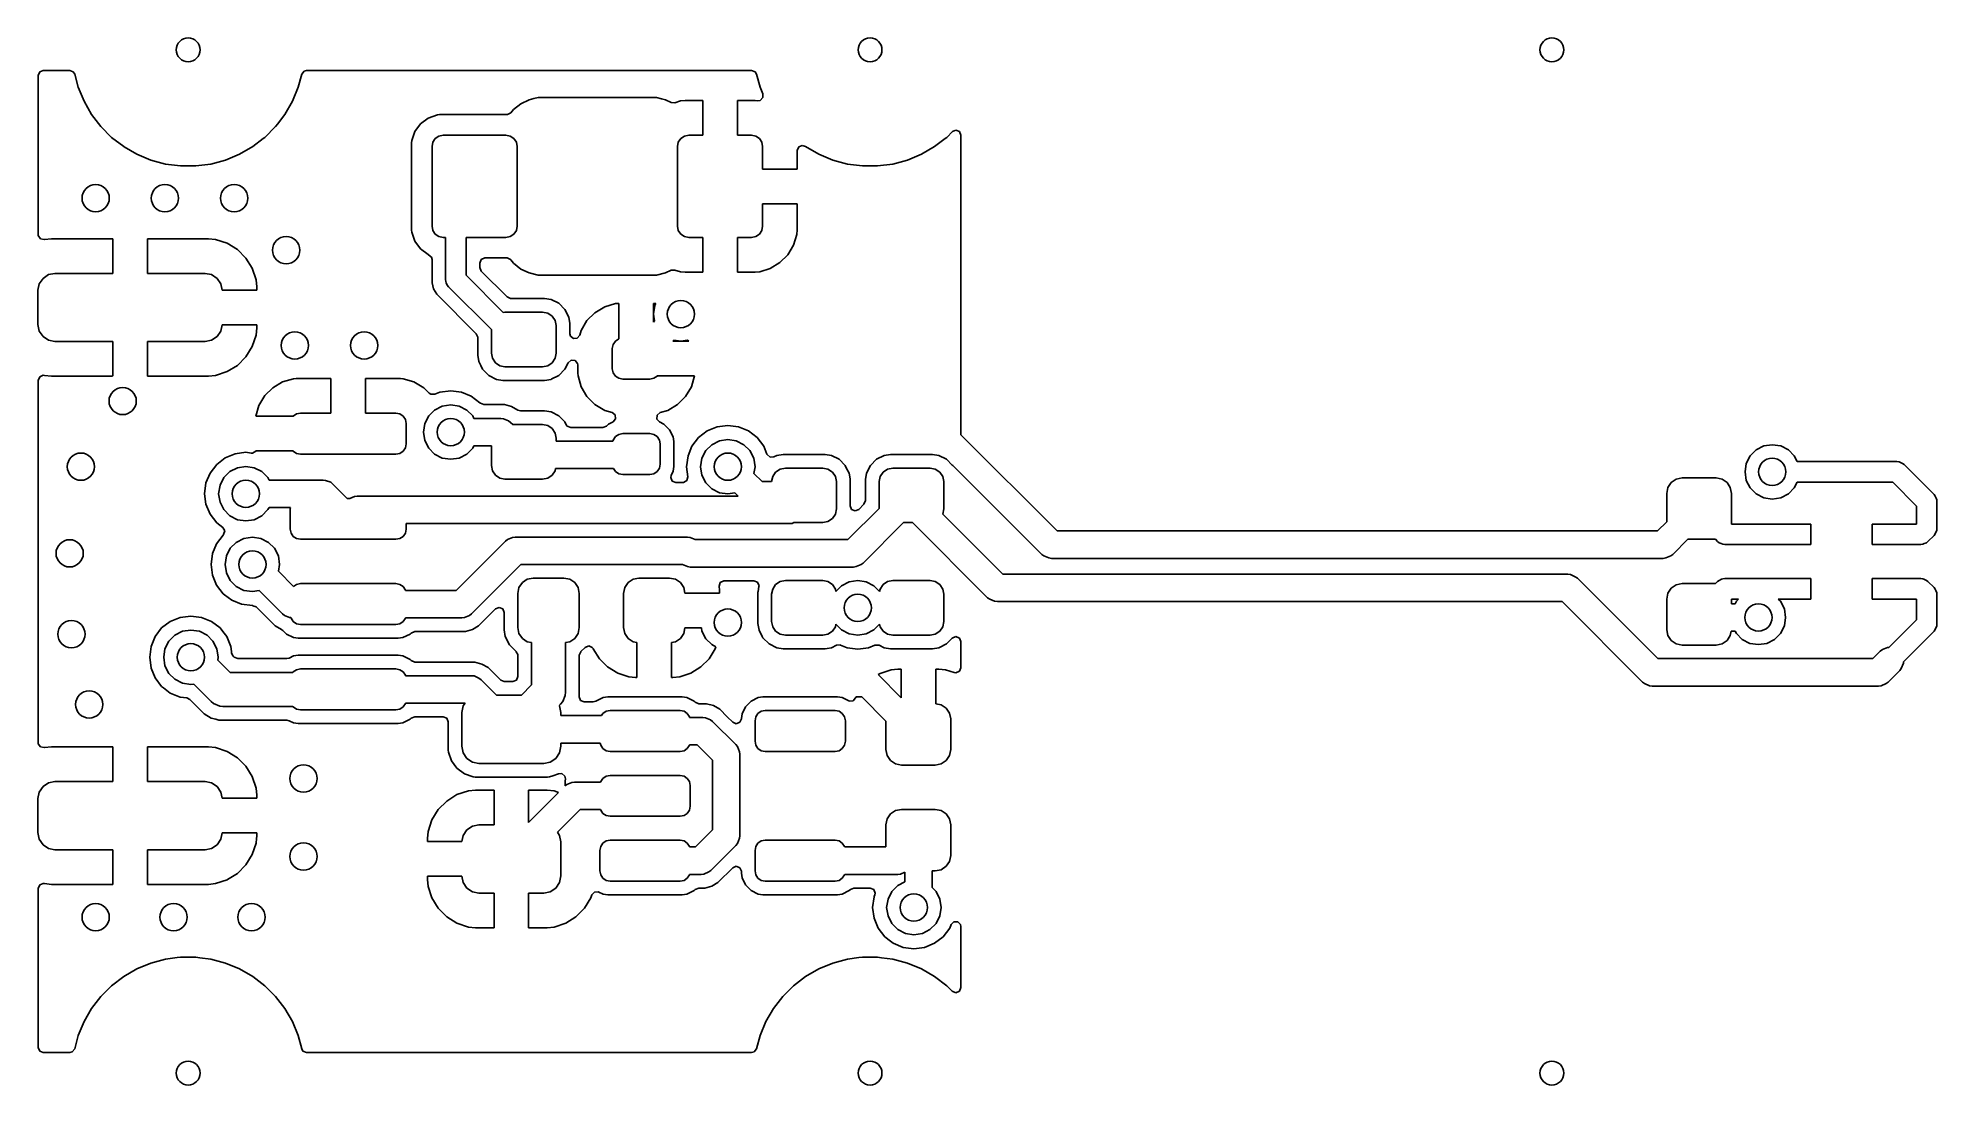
# Model space of a CAD drawing. Extents: x 0.01 to 1.11, y -0.01 to 0.6.
import ezdxf

# ---------------------------------------------------------------- set-up
doc = ezdxf.new("R2010")
doc.units = 0
doc.header["$MEASUREMENT"] = 0
doc.layers.add('BLACK', color=7, linetype='CONTINUOUS')

msp = doc.modelspace()

# ---------------------------------------------------------------- linework, layer by layer
at = {"layer": 'BLACK', "linetype": 'CONTINUOUS'}
for p, q in [((0.0118, 0.5758), (0.0127, 0.5779)), ((0.0118, 0.484), (0.0118, 0.5758)), ((0.0127, 0.5779), (0.0147, 0.5787)), ((0.0147, 0.5787), (0.03, 0.5787)), ((0.03, 0.5787), (0.0321, 0.5779)), ((0.0321, 0.5779), (0.0329, 0.5766)), ((0.0329, 0.5766), (0.0349, 0.569)), ((0.162, 0.569), (0.164, 0.5766)), ((0.164, 0.5766), (0.1653, 0.5783)), ((0.1653, 0.5783), (0.1668, 0.5787)), ((0.1668, 0.5787), (0.4237, 0.5787)), ((0.4237, 0.5787), (0.4258, 0.5779)), ((0.4258, 0.5779), (0.4266, 0.5766)), ((0.4266, 0.5766), (0.4286, 0.569)), ((0.0349, 0.569), (0.0383, 0.5609)), ((0.0383, 0.5609), (0.0383, 0.5609)), ((0.0383, 0.5609), (0.0426, 0.5533)), ((0.1542, 0.5533), (0.1586, 0.5609)), ((0.1586, 0.5609), (0.162, 0.569)), ((0.2905, 0.5595), (0.2863, 0.5562)), ((0.2953, 0.5618), (0.2905, 0.5595)), ((0.298, 0.5625), (0.2953, 0.5618)), ((0.2953, 0.5618), (0.2953, 0.5618)), ((0.3005, 0.563), (0.298, 0.5625)), ((0.3031, 0.563), (0.3005, 0.563)), ((0.305, 0.563), (0.3031, 0.563)), ((0.3677, 0.563), (0.305, 0.563)), ((0.3688, 0.563), (0.3677, 0.563)), ((0.3717, 0.5624), (0.3688, 0.563)), ((0.374, 0.5618), (0.3717, 0.5624)), ((0.3773, 0.5602), (0.374, 0.5618)), ((0.374, 0.5618), (0.374, 0.5618)), ((0.3794, 0.5601), (0.3773, 0.5602)), ((0.3826, 0.5611), (0.3794, 0.5601)), ((0.3853, 0.5613), (0.3826, 0.5611)), ((0.3826, 0.5611), (0.3826, 0.5611)), ((0.3955, 0.5613), (0.3853, 0.5613)), ((0.3955, 0.5413), (0.3955, 0.5613)), ((0.4257, 0.5613), (0.4155, 0.5613)), ((0.4155, 0.5613), (0.4155, 0.5413)), ((0.4272, 0.5612), (0.4257, 0.5613)), ((0.4286, 0.5614), (0.4272, 0.5612)), ((0.4286, 0.569), (0.4302, 0.5652)), ((0.4302, 0.563), (0.4286, 0.5614)), ((0.4302, 0.5652), (0.4302, 0.563)), ((0.0426, 0.5533), (0.0426, 0.5533)), ((0.0426, 0.5533), (0.048, 0.5463)), ((0.1501, 0.5479), (0.154, 0.5531)), ((0.154, 0.5531), (0.1542, 0.5533)), ((0.237, 0.5512), (0.2326, 0.5479)), ((0.2423, 0.5531), (0.237, 0.5512)), ((0.2435, 0.5532), (0.2423, 0.5531)), ((0.2423, 0.5531), (0.2423, 0.5531)), ((0.2423, 0.5531), (0.2423, 0.5531)), ((0.2825, 0.5532), (0.2435, 0.5532)), ((0.2828, 0.5532), (0.2825, 0.5532)), ((0.2848, 0.5543), (0.2828, 0.5532)), ((0.2863, 0.5562), (0.2848, 0.5543)), ((0.048, 0.5463), (0.0542, 0.5401)), ((0.0542, 0.5401), (0.0612, 0.5348)), ((0.1357, 0.5348), (0.1417, 0.5394)), ((0.1417, 0.5394), (0.1427, 0.5401)), ((0.1427, 0.5401), (0.1489, 0.5463)), ((0.1427, 0.5401), (0.1427, 0.5401)), ((0.1427, 0.5401), (0.1427, 0.5401)), ((0.1489, 0.5463), (0.1501, 0.5479)), ((0.2275, 0.5382), (0.2273, 0.537)), ((0.2293, 0.5435), (0.2275, 0.5382)), ((0.2275, 0.5382), (0.2275, 0.5382)), ((0.2275, 0.5382), (0.2275, 0.5382)), ((0.2326, 0.5479), (0.2293, 0.5435)), ((0.2326, 0.5479), (0.2326, 0.5479)), ((0.2392, 0.5348), (0.2397, 0.5373)), ((0.2397, 0.5373), (0.2411, 0.5394)), ((0.2411, 0.5394), (0.2432, 0.5408)), ((0.2432, 0.5408), (0.2457, 0.5413)), ((0.2457, 0.5413), (0.2818, 0.5413)), ((0.2818, 0.5413), (0.2843, 0.5408)), ((0.2843, 0.5408), (0.2865, 0.5394)), ((0.2865, 0.5394), (0.2879, 0.5373)), ((0.2879, 0.5373), (0.2884, 0.5348)), ((0.3809, 0.5348), (0.3814, 0.5373)), ((0.3814, 0.5373), (0.3828, 0.5394)), ((0.3828, 0.5394), (0.385, 0.5408)), ((0.385, 0.5408), (0.3875, 0.5413)), ((0.3875, 0.5413), (0.3955, 0.5413)), ((0.4155, 0.5413), (0.4236, 0.5413)), ((0.4236, 0.5413), (0.4261, 0.5408)), ((0.4261, 0.5408), (0.4282, 0.5394)), ((0.4282, 0.5394), (0.4296, 0.5373)), ((0.4296, 0.5373), (0.4301, 0.5348)), ((0.5294, 0.5348), (0.5354, 0.5394)), ((0.5354, 0.5394), (0.5364, 0.5401)), ((0.5364, 0.5401), (0.5397, 0.5434)), ((0.5364, 0.5401), (0.5364, 0.5401)), ((0.5364, 0.5401), (0.5364, 0.5401)), ((0.5397, 0.5434), (0.5417, 0.5443)), ((0.5417, 0.5443), (0.5438, 0.5434)), ((0.5438, 0.5434), (0.5446, 0.5414)), ((0.5446, 0.5414), (0.5446, 0.5414)), ((0.5446, 0.5414), (0.5446, 0.3683)), ((0.0612, 0.5348), (0.0612, 0.5348)), ((0.0612, 0.5348), (0.0615, 0.5346)), ((0.0615, 0.5346), (0.0688, 0.5304)), ((0.0688, 0.5304), (0.0769, 0.527)), ((0.0769, 0.527), (0.0853, 0.5247)), ((0.1115, 0.5247), (0.12, 0.527)), ((0.12, 0.527), (0.1281, 0.5304)), ((0.1281, 0.5304), (0.1357, 0.5348)), ((0.2273, 0.537), (0.2273, 0.4866)), ((0.2392, 0.4888), (0.2392, 0.5348)), ((0.2884, 0.5348), (0.2884, 0.4888)), ((0.3809, 0.4888), (0.3809, 0.5348)), ((0.4301, 0.5348), (0.4301, 0.5218)), ((0.4501, 0.5325), (0.451, 0.5346)), ((0.4501, 0.5218), (0.4501, 0.5325)), ((0.451, 0.5346), (0.453, 0.5354)), ((0.453, 0.5354), (0.4548, 0.5348)), ((0.4548, 0.5348), (0.4548, 0.5348)), ((0.4548, 0.5348), (0.4548, 0.5348)), ((0.4548, 0.5348), (0.4548, 0.5348)), ((0.4548, 0.5348), (0.4549, 0.5348)), ((0.4549, 0.5348), (0.4625, 0.5304)), ((0.4625, 0.5304), (0.4706, 0.527)), ((0.4706, 0.527), (0.479, 0.5247)), ((0.5052, 0.5247), (0.5137, 0.527)), ((0.5137, 0.527), (0.5218, 0.5304)), ((0.5218, 0.5304), (0.5294, 0.5348)), ((0.0853, 0.5247), (0.094, 0.5236)), ((0.094, 0.5236), (0.094, 0.5236)), ((0.094, 0.5236), (0.1028, 0.5236)), ((0.1028, 0.5236), (0.1115, 0.5247)), ((0.1028, 0.5236), (0.1028, 0.5236)), ((0.4301, 0.5218), (0.4501, 0.5218)), ((0.479, 0.5247), (0.4877, 0.5236)), ((0.4877, 0.5236), (0.4877, 0.5236)), ((0.4877, 0.5236), (0.4965, 0.5236)), ((0.4965, 0.5236), (0.5052, 0.5247)), ((0.4965, 0.5236), (0.4965, 0.5236)), ((0.4501, 0.5018), (0.4301, 0.5018)), ((0.4301, 0.5018), (0.4301, 0.4888)), ((0.4501, 0.4867), (0.4501, 0.5018)), ((0.0119, 0.4834), (0.0118, 0.484)), ((0.0132, 0.4816), (0.0119, 0.4834)), ((0.2273, 0.4866), (0.2275, 0.4854)), ((0.2275, 0.4854), (0.2275, 0.4854)), ((0.2275, 0.4854), (0.2275, 0.4854)), ((0.2275, 0.4854), (0.2293, 0.4802)), ((0.2397, 0.4863), (0.2392, 0.4888)), ((0.2411, 0.4842), (0.2397, 0.4863)), ((0.2432, 0.4828), (0.2411, 0.4842)), ((0.2457, 0.4823), (0.2432, 0.4828)), ((0.2843, 0.4828), (0.2818, 0.4823)), ((0.2865, 0.4842), (0.2843, 0.4828)), ((0.2879, 0.4863), (0.2865, 0.4842)), ((0.2884, 0.4888), (0.2879, 0.4863)), ((0.3814, 0.4863), (0.3809, 0.4888)), ((0.3828, 0.4842), (0.3814, 0.4863)), ((0.385, 0.4828), (0.3828, 0.4842)), ((0.3875, 0.4823), (0.385, 0.4828)), ((0.4261, 0.4828), (0.4236, 0.4823)), ((0.4282, 0.4842), (0.4261, 0.4828)), ((0.4296, 0.4863), (0.4282, 0.4842)), ((0.4301, 0.4888), (0.4296, 0.4863)), ((0.448, 0.4779), (0.4499, 0.484)), ((0.4499, 0.484), (0.4501, 0.4867)), ((0.4499, 0.484), (0.4499, 0.484)), ((0.4501, 0.4867), (0.4501, 0.4867)), ((0.0153, 0.4812), (0.0132, 0.4816)), ((0.0154, 0.4812), (0.0153, 0.4812)), ((0.0153, 0.4812), (0.0153, 0.4812)), ((0.0153, 0.4812), (0.0153, 0.4812)), ((0.0155, 0.4812), (0.0154, 0.4812)), ((0.0196, 0.4816), (0.0155, 0.4812)), ((0.0549, 0.4816), (0.0196, 0.4816)), ((0.0549, 0.4616), (0.0549, 0.4816)), ((0.1101, 0.4816), (0.0749, 0.4816)), ((0.0749, 0.4816), (0.0749, 0.4616)), ((0.1142, 0.4812), (0.1101, 0.4816)), ((0.1209, 0.479), (0.1142, 0.4812)), ((0.1268, 0.4753), (0.1209, 0.479)), ((0.1317, 0.4704), (0.1268, 0.4753)), ((0.1268, 0.4753), (0.1268, 0.4753)), ((0.2293, 0.4802), (0.2326, 0.4757)), ((0.2326, 0.4757), (0.2326, 0.4757)), ((0.2326, 0.4757), (0.237, 0.4724)), ((0.237, 0.4724), (0.2372, 0.4723)), ((0.2372, 0.4723), (0.2389, 0.4709)), ((0.247, 0.4823), (0.2457, 0.4823)), ((0.247, 0.458), (0.247, 0.4823)), ((0.2818, 0.4823), (0.2589, 0.4823)), ((0.2589, 0.4823), (0.2589, 0.4605)), ((0.3955, 0.4823), (0.3875, 0.4823)), ((0.3955, 0.4623), (0.3955, 0.4823)), ((0.4236, 0.4823), (0.4155, 0.4823)), ((0.4155, 0.4823), (0.4155, 0.4623)), ((0.4401, 0.4678), (0.4446, 0.4723)), ((0.4446, 0.4723), (0.448, 0.4779)), ((0.0146, 0.4587), (0.0178, 0.4609)), ((0.0178, 0.4609), (0.0215, 0.4616)), ((0.0215, 0.4616), (0.0549, 0.4616)), ((0.0749, 0.4616), (0.1082, 0.4616)), ((0.1082, 0.4616), (0.1119, 0.4609)), ((0.1119, 0.4609), (0.1151, 0.4587)), ((0.1354, 0.4645), (0.1317, 0.4704)), ((0.1317, 0.4704), (0.1317, 0.4704)), ((0.1376, 0.4578), (0.1354, 0.4645)), ((0.2389, 0.4709), (0.2392, 0.4696)), ((0.2392, 0.4696), (0.2392, 0.4562)), ((0.2668, 0.4675), (0.2676, 0.4696)), ((0.2668, 0.4649), (0.2668, 0.4675)), ((0.2676, 0.4629), (0.2668, 0.4649)), ((0.2676, 0.4696), (0.2697, 0.4705)), ((0.2825, 0.448), (0.2676, 0.4629)), ((0.2697, 0.4705), (0.2825, 0.4705)), ((0.2825, 0.4705), (0.2846, 0.4696)), ((0.2846, 0.4696), (0.2848, 0.4694)), ((0.2848, 0.4694), (0.2863, 0.4674)), ((0.2863, 0.4674), (0.2905, 0.4641)), ((0.2905, 0.4641), (0.2953, 0.4618)), ((0.2953, 0.4618), (0.3005, 0.4606)), ((0.3005, 0.4606), (0.3005, 0.4606)), ((0.3005, 0.4606), (0.3688, 0.4606)), ((0.3688, 0.4606), (0.374, 0.4618)), ((0.3688, 0.4606), (0.3688, 0.4606)), ((0.374, 0.4618), (0.3773, 0.4634)), ((0.3773, 0.4634), (0.3794, 0.4635)), ((0.3794, 0.4635), (0.3826, 0.4625)), ((0.3826, 0.4625), (0.3826, 0.4625)), ((0.3826, 0.4625), (0.3853, 0.4623)), ((0.3853, 0.4623), (0.3853, 0.4623)), ((0.3853, 0.4623), (0.3955, 0.4623)), ((0.4155, 0.4623), (0.4257, 0.4623)), ((0.4257, 0.4623), (0.4284, 0.4625)), ((0.4257, 0.4623), (0.4257, 0.4623)), ((0.4284, 0.4625), (0.4345, 0.4644)), ((0.4284, 0.4625), (0.4284, 0.4625)), ((0.4345, 0.4644), (0.4401, 0.4678)), ((0.0117, 0.4518), (0.0124, 0.4555)), ((0.0117, 0.4321), (0.0117, 0.4518)), ((0.0124, 0.4555), (0.0146, 0.4587)), ((0.1151, 0.4587), (0.1173, 0.4555)), ((0.1173, 0.4555), (0.118, 0.4519)), ((0.118, 0.4519), (0.138, 0.4519)), ((0.138, 0.4538), (0.1376, 0.4578)), ((0.138, 0.4519), (0.138, 0.4538)), ((0.138, 0.4538), (0.138, 0.4538)), ((0.2392, 0.4562), (0.2401, 0.4527)), ((0.2401, 0.4527), (0.2401, 0.4527)), ((0.2401, 0.4527), (0.2419, 0.4495)), ((0.2472, 0.4569), (0.247, 0.458)), ((0.2474, 0.4562), (0.2472, 0.4569)), ((0.248, 0.4547), (0.2474, 0.4562)), ((0.2488, 0.4538), (0.248, 0.4547)), ((0.2735, 0.4291), (0.2488, 0.4538)), ((0.2589, 0.4605), (0.2803, 0.439)), ((0.2419, 0.4495), (0.2647, 0.4267)), ((0.2803, 0.439), (0.2813, 0.4392)), ((0.2813, 0.4392), (0.303, 0.4392)), ((0.2846, 0.4471), (0.2825, 0.448)), ((0.3042, 0.4471), (0.2846, 0.4471)), ((0.303, 0.4392), (0.306, 0.4386)), ((0.3079, 0.4465), (0.3042, 0.4471)), ((0.3042, 0.4471), (0.3042, 0.4471)), ((0.306, 0.4386), (0.3086, 0.4369)), ((0.3124, 0.4443), (0.3079, 0.4465)), ((0.3079, 0.4465), (0.3079, 0.4465)), ((0.3079, 0.4465), (0.3079, 0.4465)), ((0.3159, 0.4407), (0.3124, 0.4443)), ((0.3124, 0.4443), (0.3124, 0.4443)), ((0.3182, 0.4363), (0.3159, 0.4407)), ((0.3332, 0.4389), (0.3286, 0.4343)), ((0.3389, 0.4423), (0.3332, 0.4389)), ((0.3452, 0.4441), (0.3389, 0.4423)), ((0.3466, 0.4442), (0.3452, 0.4441)), ((0.3471, 0.4442), (0.3466, 0.4442)), ((0.3466, 0.4442), (0.3466, 0.4442)), ((0.3471, 0.4238), (0.3471, 0.4442)), ((0.3676, 0.4442), (0.3671, 0.4442)), ((0.3671, 0.4442), (0.3671, 0.4382)), ((0.3671, 0.4382), (0.3679, 0.443)), ((0.3685, 0.4441), (0.3676, 0.4442)), ((0.3679, 0.443), (0.3685, 0.4441)), ((0.0124, 0.4283), (0.0117, 0.4321)), ((0.0146, 0.4251), (0.0124, 0.4283)), ((0.1173, 0.4283), (0.1151, 0.4251)), ((0.118, 0.4319), (0.1173, 0.4283)), ((0.138, 0.4319), (0.118, 0.4319)), ((0.1376, 0.426), (0.138, 0.4301)), ((0.138, 0.4301), (0.138, 0.4319)), ((0.138, 0.4301), (0.138, 0.4301)), ((0.2735, 0.4156), (0.2735, 0.4291)), ((0.3086, 0.4369), (0.3103, 0.4344)), ((0.3103, 0.4344), (0.3109, 0.4314)), ((0.3109, 0.4314), (0.3109, 0.4156)), ((0.3188, 0.4326), (0.3182, 0.4363)), ((0.3182, 0.4363), (0.3182, 0.4363)), ((0.3188, 0.4267), (0.3188, 0.4326)), ((0.3253, 0.4287), (0.3245, 0.4259)), ((0.3286, 0.4343), (0.3253, 0.4287)), ((0.3253, 0.4287), (0.3253, 0.4287)), ((0.3677, 0.4342), (0.3671, 0.4381)), ((0.3671, 0.4381), (0.3671, 0.4335)), ((0.3671, 0.4335), (0.3677, 0.4342)), ((0.0178, 0.423), (0.0146, 0.4251)), ((0.0215, 0.4222), (0.0178, 0.423)), ((0.0549, 0.4222), (0.0215, 0.4222)), ((0.0549, 0.4025), (0.0549, 0.4222)), ((0.1082, 0.4222), (0.0749, 0.4222)), ((0.0749, 0.4222), (0.0749, 0.4022)), ((0.1119, 0.423), (0.1082, 0.4222)), ((0.1151, 0.4251), (0.1119, 0.423)), ((0.1317, 0.4135), (0.1354, 0.4194)), ((0.1354, 0.4194), (0.1376, 0.426)), ((0.2647, 0.4267), (0.2656, 0.4247)), ((0.2656, 0.4247), (0.2656, 0.4144)), ((0.3191, 0.4253), (0.3188, 0.4267)), ((0.3209, 0.4239), (0.3191, 0.4253)), ((0.3231, 0.4241), (0.3209, 0.4239)), ((0.3245, 0.4259), (0.3231, 0.4241)), ((0.3433, 0.4183), (0.3438, 0.4206)), ((0.3433, 0.4065), (0.3433, 0.4183)), ((0.3438, 0.4206), (0.3451, 0.4225)), ((0.3451, 0.4225), (0.347, 0.4238)), ((0.347, 0.4238), (0.3471, 0.4238)), ((0.3789, 0.423), (0.3783, 0.4224)), ((0.3783, 0.4224), (0.3828, 0.4224)), ((0.3828, 0.4224), (0.3789, 0.423)), ((0.3868, 0.423), (0.3829, 0.4224)), ((0.3829, 0.4224), (0.3875, 0.4224)), ((0.3875, 0.4224), (0.3868, 0.423)), ((0.1209, 0.4049), (0.1268, 0.4085)), ((0.1268, 0.4085), (0.1317, 0.4135)), ((0.1268, 0.4085), (0.1268, 0.4085)), ((0.1317, 0.4135), (0.1317, 0.4135)), ((0.2656, 0.4144), (0.2662, 0.4107)), ((0.2662, 0.4107), (0.2662, 0.4107)), ((0.2662, 0.4107), (0.2673, 0.4085)), ((0.2673, 0.4085), (0.2684, 0.4062)), ((0.2684, 0.4062), (0.272, 0.4027)), ((0.2741, 0.4126), (0.2735, 0.4156)), ((0.2758, 0.41), (0.2741, 0.4126)), ((0.2783, 0.4083), (0.2758, 0.41)), ((0.2813, 0.4077), (0.2783, 0.4083)), ((0.303, 0.4077), (0.2813, 0.4077)), ((0.306, 0.4083), (0.303, 0.4077)), ((0.3086, 0.41), (0.306, 0.4083)), ((0.3103, 0.4126), (0.3086, 0.41)), ((0.3109, 0.4156), (0.3103, 0.4126)), ((0.3124, 0.4027), (0.3159, 0.4062)), ((0.3159, 0.4062), (0.3178, 0.41)), ((0.3178, 0.41), (0.3195, 0.4115)), ((0.3195, 0.4115), (0.3218, 0.4113)), ((0.3218, 0.4113), (0.3232, 0.4096)), ((0.3232, 0.4096), (0.3233, 0.4087)), ((0.3233, 0.4087), (0.3233, 0.4039)), ((0.3438, 0.4042), (0.3433, 0.4065)), ((0.0118, 0.3998), (0.0127, 0.4019)), ((0.0118, 0.3791), (0.0118, 0.3998)), ((0.0127, 0.4019), (0.0147, 0.4028)), ((0.0147, 0.4028), (0.0154, 0.4027)), ((0.0154, 0.4027), (0.0155, 0.4027)), ((0.0155, 0.4027), (0.0196, 0.4022)), ((0.0196, 0.4022), (0.0196, 0.4022)), ((0.0196, 0.4022), (0.0544, 0.4022)), ((0.0544, 0.4022), (0.0549, 0.4025)), ((0.0749, 0.4022), (0.1101, 0.4022)), ((0.1101, 0.4022), (0.1142, 0.4027)), ((0.1101, 0.4022), (0.1101, 0.4022)), ((0.1142, 0.4027), (0.1209, 0.4049)), ((0.1473, 0.3956), (0.1426, 0.391)), ((0.1529, 0.399), (0.1473, 0.3956)), ((0.1592, 0.4008), (0.1529, 0.399)), ((0.1607, 0.4009), (0.1592, 0.4008)), ((0.1808, 0.4009), (0.1607, 0.4009)), ((0.1607, 0.4009), (0.1607, 0.4009)), ((0.1808, 0.3809), (0.1808, 0.4009)), ((0.221, 0.4009), (0.2008, 0.4009)), ((0.2008, 0.4009), (0.2008, 0.3809)), ((0.2225, 0.4008), (0.221, 0.4009)), ((0.2288, 0.399), (0.2225, 0.4008)), ((0.2344, 0.3956), (0.2288, 0.399)), ((0.2376, 0.3924), (0.2344, 0.3956)), ((0.272, 0.4027), (0.2764, 0.4004)), ((0.2764, 0.4004), (0.2801, 0.3998)), ((0.2801, 0.3998), (0.3042, 0.3998)), ((0.3042, 0.3998), (0.3079, 0.4004)), ((0.3042, 0.3998), (0.3042, 0.3998)), ((0.3079, 0.4004), (0.308, 0.4005)), ((0.3079, 0.4004), (0.3079, 0.4004)), ((0.308, 0.4005), (0.3124, 0.4027)), ((0.3233, 0.4039), (0.3233, 0.4039)), ((0.3233, 0.4039), (0.3235, 0.4024)), ((0.3235, 0.4024), (0.3253, 0.3961)), ((0.3253, 0.3961), (0.3286, 0.3905)), ((0.3451, 0.4023), (0.3438, 0.4042)), ((0.347, 0.401), (0.3451, 0.4023)), ((0.3493, 0.4006), (0.347, 0.401)), ((0.365, 0.4006), (0.3493, 0.4006)), ((0.3673, 0.401), (0.365, 0.4006)), ((0.3692, 0.4023), (0.3673, 0.401)), ((0.3908, 0.4024), (0.3692, 0.4024)), ((0.3692, 0.4024), (0.3692, 0.4023)), ((0.3856, 0.3905), (0.389, 0.3961)), ((0.389, 0.3961), (0.3908, 0.4024)), ((0.1393, 0.3854), (0.1375, 0.3791)), ((0.1426, 0.391), (0.1393, 0.3854)), ((0.2386, 0.3918), (0.2376, 0.3924)), ((0.2408, 0.3918), (0.2386, 0.3918)), ((0.2407, 0.3827), (0.2451, 0.385)), ((0.2438, 0.393), (0.2408, 0.3918)), ((0.25, 0.3938), (0.2438, 0.393)), ((0.2451, 0.385), (0.25, 0.3857)), ((0.2562, 0.393), (0.25, 0.3938)), ((0.25, 0.3857), (0.2549, 0.385)), ((0.2549, 0.385), (0.2593, 0.3827)), ((0.2619, 0.3907), (0.2562, 0.393)), ((0.2669, 0.3869), (0.2619, 0.3907)), ((0.2669, 0.3868), (0.2669, 0.3869)), ((0.2671, 0.3866), (0.2669, 0.3868)), ((0.2691, 0.3858), (0.2671, 0.3866)), ((0.281, 0.3858), (0.2691, 0.3858)), ((0.285, 0.3847), (0.281, 0.3858)), ((0.281, 0.3858), (0.281, 0.3858)), ((0.2888, 0.3826), (0.285, 0.3847)), ((0.285, 0.3847), (0.285, 0.3847)), ((0.3286, 0.3905), (0.3332, 0.3859)), ((0.3332, 0.3859), (0.3389, 0.3825)), ((0.3754, 0.3825), (0.381, 0.3859)), ((0.381, 0.3859), (0.3856, 0.3905)), ((0.0118, 0.1907), (0.0118, 0.3791)), ((0.1375, 0.3791), (0.159, 0.3791)), ((0.159, 0.3791), (0.1591, 0.3792)), ((0.1591, 0.3792), (0.161, 0.3805)), ((0.161, 0.3805), (0.1633, 0.3809)), ((0.1633, 0.3809), (0.1808, 0.3809)), ((0.2008, 0.3809), (0.2184, 0.3809)), ((0.2184, 0.3809), (0.2207, 0.3805)), ((0.2207, 0.3805), (0.2226, 0.3792)), ((0.2226, 0.3792), (0.2238, 0.3773)), ((0.2238, 0.3773), (0.2243, 0.375)), ((0.2243, 0.375), (0.2243, 0.3632)), ((0.2343, 0.37), (0.235, 0.3749)), ((0.235, 0.3749), (0.2373, 0.3793)), ((0.2373, 0.3793), (0.2407, 0.3827)), ((0.2593, 0.3827), (0.2627, 0.3793)), ((0.2627, 0.3793), (0.2634, 0.3779)), ((0.2634, 0.3779), (0.279, 0.3779)), ((0.279, 0.3779), (0.2805, 0.3777)), ((0.2805, 0.3777), (0.2833, 0.3765)), ((0.2833, 0.3765), (0.2845, 0.3756)), ((0.2845, 0.3756), (0.2858, 0.3743)), ((0.2858, 0.3743), (0.303, 0.3743)), ((0.2902, 0.3822), (0.2888, 0.3826)), ((0.3042, 0.3822), (0.2902, 0.3822)), ((0.303, 0.3743), (0.306, 0.3737)), ((0.3079, 0.3816), (0.3042, 0.3822)), ((0.3042, 0.3822), (0.3042, 0.3822)), ((0.306, 0.3737), (0.3086, 0.372)), ((0.3124, 0.3793), (0.3079, 0.3816)), ((0.3079, 0.3816), (0.3079, 0.3816)), ((0.3079, 0.3816), (0.3079, 0.3816)), ((0.3159, 0.3758), (0.3124, 0.3793)), ((0.3124, 0.3793), (0.3124, 0.3793)), ((0.3167, 0.3741), (0.3159, 0.3758)), ((0.3173, 0.3734), (0.3167, 0.3741)), ((0.3193, 0.3726), (0.3173, 0.3734)), ((0.34, 0.3734), (0.3379, 0.3726)), ((0.3389, 0.3825), (0.3433, 0.3813)), ((0.3411, 0.3746), (0.34, 0.3734)), ((0.3437, 0.3758), (0.3411, 0.3746)), ((0.3433, 0.3813), (0.345, 0.3799)), ((0.3438, 0.3759), (0.3437, 0.3758)), ((0.3452, 0.3777), (0.3438, 0.3759)), ((0.345, 0.3799), (0.3452, 0.3777)), ((0.3691, 0.3775), (0.3692, 0.3797)), ((0.3705, 0.3758), (0.3691, 0.3775)), ((0.3692, 0.3797), (0.3709, 0.3812)), ((0.3731, 0.3746), (0.3705, 0.3758)), ((0.3709, 0.3812), (0.371, 0.3813)), ((0.371, 0.3813), (0.3754, 0.3825)), ((0.3764, 0.3713), (0.3731, 0.3746)), ((0.4038, 0.373), (0.3981, 0.3707)), ((0.41, 0.3738), (0.4038, 0.373)), ((0.4038, 0.373), (0.4038, 0.373)), ((0.4162, 0.373), (0.41, 0.3738)), ((0.4219, 0.3707), (0.4162, 0.373)), ((0.2243, 0.3632), (0.2238, 0.3609)), ((0.235, 0.3651), (0.2343, 0.37)), ((0.2373, 0.3607), (0.235, 0.3651)), ((0.2634, 0.3621), (0.2627, 0.3607)), ((0.2735, 0.3621), (0.2634, 0.3621)), ((0.2735, 0.3506), (0.2735, 0.3621)), ((0.3086, 0.372), (0.3103, 0.3694)), ((0.3103, 0.3694), (0.3109, 0.3664)), ((0.3109, 0.3664), (0.3109, 0.3647)), ((0.3109, 0.3647), (0.3436, 0.3647)), ((0.3379, 0.3726), (0.3193, 0.3726)), ((0.3436, 0.3647), (0.3438, 0.3654)), ((0.3438, 0.3654), (0.3451, 0.3674)), ((0.3451, 0.3674), (0.347, 0.3686)), ((0.347, 0.3686), (0.3493, 0.3691)), ((0.3493, 0.3691), (0.365, 0.3691)), ((0.365, 0.3691), (0.3673, 0.3686)), ((0.3673, 0.3686), (0.3692, 0.3674)), ((0.3692, 0.3674), (0.3705, 0.3654)), ((0.3705, 0.3654), (0.3709, 0.3632)), ((0.3709, 0.3632), (0.3709, 0.3514)), ((0.3784, 0.3672), (0.3764, 0.3713)), ((0.3788, 0.3645), (0.3784, 0.3672)), ((0.3788, 0.3501), (0.3788, 0.3645)), ((0.3893, 0.3619), (0.387, 0.3562)), ((0.3931, 0.3669), (0.3893, 0.3619)), ((0.3981, 0.3707), (0.3931, 0.3669)), ((0.3931, 0.3669), (0.3931, 0.3669)), ((0.3973, 0.3593), (0.4007, 0.3627)), ((0.4007, 0.3627), (0.4051, 0.365)), ((0.4051, 0.365), (0.41, 0.3657)), ((0.41, 0.3657), (0.4149, 0.365)), ((0.4149, 0.365), (0.4193, 0.3627)), ((0.4193, 0.3627), (0.4227, 0.3593)), ((0.4269, 0.3669), (0.4219, 0.3707)), ((0.4307, 0.3619), (0.4269, 0.3669)), ((0.4269, 0.3669), (0.4269, 0.3669)), ((0.4326, 0.3572), (0.4307, 0.3619)), ((0.5446, 0.3683), (0.6001, 0.3129)), ((1.0037, 0.3597), (1.0081, 0.362)), ((1.0081, 0.362), (1.013, 0.3627)), ((1.013, 0.3627), (1.0179, 0.362)), ((1.0179, 0.362), (1.0223, 0.3597)), ((0.1149, 0.3513), (0.1111, 0.3463)), ((0.1198, 0.3551), (0.1149, 0.3513)), ((0.1149, 0.3513), (0.1149, 0.3513)), ((0.1256, 0.3575), (0.1198, 0.3551)), ((0.1317, 0.3583), (0.1256, 0.3575)), ((0.1256, 0.3575), (0.1256, 0.3575)), ((0.1347, 0.3579), (0.1317, 0.3583)), ((0.1355, 0.3579), (0.1347, 0.3579)), ((0.1374, 0.359), (0.1355, 0.3579)), ((0.1375, 0.3591), (0.1374, 0.359)), ((0.159, 0.3591), (0.1375, 0.3591)), ((0.1591, 0.359), (0.159, 0.3591)), ((0.161, 0.3577), (0.1591, 0.359)), ((0.1633, 0.3573), (0.161, 0.3577)), ((0.2184, 0.3573), (0.1633, 0.3573)), ((0.2207, 0.3577), (0.2184, 0.3573)), ((0.2226, 0.359), (0.2207, 0.3577)), ((0.2238, 0.3609), (0.2226, 0.359)), ((0.2407, 0.3573), (0.2373, 0.3607)), ((0.2451, 0.355), (0.2407, 0.3573)), ((0.25, 0.3543), (0.2451, 0.355)), ((0.2549, 0.355), (0.25, 0.3543)), ((0.2593, 0.3573), (0.2549, 0.355)), ((0.2627, 0.3607), (0.2593, 0.3573)), ((0.3709, 0.3514), (0.3705, 0.3491)), ((0.387, 0.3562), (0.3862, 0.35)), ((0.387, 0.3562), (0.387, 0.3562)), ((0.3943, 0.35), (0.395, 0.3549)), ((0.395, 0.3549), (0.3973, 0.3593)), ((0.4227, 0.3593), (0.425, 0.3549)), ((0.425, 0.3549), (0.4257, 0.35)), ((0.4327, 0.357), (0.4326, 0.3572)), ((0.4344, 0.3555), (0.4327, 0.357)), ((0.4366, 0.3557), (0.4344, 0.3555)), ((0.4382, 0.3565), (0.4366, 0.3557)), ((0.4419, 0.3571), (0.4382, 0.3565)), ((0.4661, 0.3571), (0.4419, 0.3571)), ((0.4698, 0.3565), (0.4661, 0.3571)), ((0.4742, 0.3543), (0.4698, 0.3565)), ((0.4698, 0.3565), (0.4698, 0.3565)), ((0.4698, 0.3565), (0.4698, 0.3565)), ((0.4777, 0.3507), (0.4742, 0.3543)), ((0.4958, 0.3543), (0.4923, 0.3507)), ((0.5002, 0.3565), (0.4958, 0.3543)), ((0.5039, 0.3571), (0.5002, 0.3565)), ((0.5002, 0.3565), (0.5002, 0.3565)), ((0.5281, 0.3571), (0.5039, 0.3571)), ((0.5318, 0.3565), (0.5281, 0.3571)), ((0.5362, 0.3543), (0.5318, 0.3565)), ((0.5318, 0.3565), (0.5318, 0.3565)), ((0.5318, 0.3565), (0.5318, 0.3565)), ((0.5396, 0.3509), (0.5362, 0.3543)), ((0.5362, 0.3543), (0.5362, 0.3543)), ((0.9973, 0.347), (0.998, 0.3519)), ((0.998, 0.3519), (1.0003, 0.3563)), ((1.0003, 0.3563), (1.0037, 0.3597)), ((1.0223, 0.3597), (1.0257, 0.3563)), ((1.0257, 0.3563), (1.0274, 0.3529)), ((1.0274, 0.3529), (1.085, 0.3529)), ((1.085, 0.3529), (1.0862, 0.3528)), ((1.0862, 0.3528), (1.087, 0.3524)), ((1.087, 0.3524), (1.0883, 0.3519)), ((1.0883, 0.3519), (1.0892, 0.3512)), ((1.0892, 0.3512), (1.1064, 0.3339)), ((0.1087, 0.3406), (0.1079, 0.3344)), ((0.1111, 0.3463), (0.1087, 0.3406)), ((0.1087, 0.3406), (0.1087, 0.3406)), ((0.1168, 0.3393), (0.119, 0.3437)), ((0.119, 0.3437), (0.1225, 0.3472)), ((0.1225, 0.3472), (0.1269, 0.3494)), ((0.1269, 0.3494), (0.1317, 0.3502)), ((0.1317, 0.3502), (0.1366, 0.3494)), ((0.1366, 0.3494), (0.141, 0.3472)), ((0.141, 0.3472), (0.1445, 0.3437)), ((0.1445, 0.3437), (0.1452, 0.3423)), ((0.1452, 0.3423), (0.1763, 0.3423)), ((0.1763, 0.3423), (0.1778, 0.3421)), ((0.1778, 0.3421), (0.1807, 0.341)), ((0.1807, 0.341), (0.1819, 0.34)), ((0.1819, 0.34), (0.1902, 0.3317)), ((0.2741, 0.3476), (0.2735, 0.3506)), ((0.2758, 0.3451), (0.2741, 0.3476)), ((0.2783, 0.3434), (0.2758, 0.3451)), ((0.2813, 0.3428), (0.2783, 0.3434)), ((0.303, 0.3428), (0.2813, 0.3428)), ((0.306, 0.3434), (0.303, 0.3428)), ((0.3086, 0.3451), (0.306, 0.3434)), ((0.3103, 0.3476), (0.3086, 0.3451)), ((0.3105, 0.3489), (0.3103, 0.3476)), ((0.3439, 0.3489), (0.3105, 0.3489)), ((0.3451, 0.3472), (0.3439, 0.3489)), ((0.347, 0.3459), (0.3451, 0.3472)), ((0.3493, 0.3455), (0.347, 0.3459)), ((0.365, 0.3455), (0.3493, 0.3455)), ((0.3673, 0.3459), (0.365, 0.3455)), ((0.3692, 0.3472), (0.3673, 0.3459)), ((0.3705, 0.3491), (0.3692, 0.3472)), ((0.377, 0.3438), (0.3773, 0.345)), ((0.3778, 0.3417), (0.377, 0.3438)), ((0.3773, 0.345), (0.3784, 0.3474)), ((0.3799, 0.3408), (0.3778, 0.3417)), ((0.3784, 0.3474), (0.3788, 0.3501)), ((0.384, 0.3408), (0.3799, 0.3408)), ((0.3844, 0.3409), (0.384, 0.3408)), ((0.3863, 0.342), (0.3844, 0.3409)), ((0.3862, 0.35), (0.3869, 0.3441)), ((0.3869, 0.3441), (0.3863, 0.342)), ((0.395, 0.3451), (0.3943, 0.35)), ((0.3973, 0.3407), (0.395, 0.3451)), ((0.4007, 0.3373), (0.3973, 0.3407)), ((0.4257, 0.35), (0.4251, 0.346)), ((0.4251, 0.346), (0.4298, 0.3414)), ((0.4298, 0.3414), (0.4353, 0.3414)), ((0.4353, 0.3414), (0.4359, 0.3444)), ((0.4359, 0.3444), (0.4376, 0.3469)), ((0.4376, 0.3469), (0.4402, 0.3486)), ((0.4402, 0.3486), (0.4432, 0.3492)), ((0.4432, 0.3492), (0.4648, 0.3492)), ((0.4648, 0.3492), (0.4678, 0.3486)), ((0.4678, 0.3486), (0.4704, 0.3469)), ((0.4704, 0.3469), (0.4721, 0.3444)), ((0.4721, 0.3444), (0.4727, 0.3414)), ((0.4727, 0.3414), (0.4727, 0.3256)), ((0.4784, 0.3494), (0.4777, 0.3507)), ((0.48, 0.3463), (0.4784, 0.3494)), ((0.4806, 0.3429), (0.48, 0.3463)), ((0.48, 0.3463), (0.48, 0.3463)), ((0.4806, 0.3426), (0.4806, 0.3429)), ((0.4806, 0.3274), (0.4806, 0.3426)), ((0.49, 0.3463), (0.4894, 0.3426)), ((0.4894, 0.3426), (0.4894, 0.3304)), ((0.4923, 0.3507), (0.49, 0.3463)), ((0.4973, 0.3414), (0.4979, 0.3444)), ((0.4973, 0.3259), (0.4973, 0.3414)), ((0.4979, 0.3444), (0.4996, 0.3469)), ((0.4996, 0.3469), (0.5022, 0.3486)), ((0.5022, 0.3486), (0.5052, 0.3492)), ((0.5052, 0.3492), (0.5268, 0.3492)), ((0.5268, 0.3492), (0.5298, 0.3486)), ((0.5298, 0.3486), (0.5324, 0.3469)), ((0.5324, 0.3469), (0.5341, 0.3444)), ((0.5341, 0.3444), (0.5347, 0.3414)), ((0.5347, 0.3414), (0.5347, 0.3256)), ((0.5399, 0.3507), (0.5396, 0.3509)), ((0.5912, 0.2994), (0.5399, 0.3507)), ((0.9528, 0.338), (0.9547, 0.3409)), ((0.9547, 0.3409), (0.9576, 0.3428)), ((0.9576, 0.3428), (0.961, 0.3435)), ((0.961, 0.3435), (0.9806, 0.3435)), ((0.9806, 0.3435), (0.984, 0.3428)), ((0.984, 0.3428), (0.9869, 0.3409)), ((0.9869, 0.3409), (0.9888, 0.338)), ((0.998, 0.3421), (0.9973, 0.347)), ((1.0003, 0.3377), (0.998, 0.3421)), ((1.0274, 0.3411), (1.0257, 0.3377)), ((1.0826, 0.3411), (1.0274, 0.3411)), ((1.0963, 0.3273), (1.0826, 0.3411)), ((0.1079, 0.3344), (0.1087, 0.3283)), ((0.116, 0.3344), (0.1168, 0.3393)), ((0.1168, 0.3296), (0.116, 0.3344)), ((0.119, 0.3252), (0.1168, 0.3296)), ((0.1902, 0.3317), (0.1918, 0.3317)), ((0.1918, 0.3317), (0.1945, 0.3328)), ((0.1945, 0.3328), (0.196, 0.3329)), ((0.196, 0.3329), (0.4159, 0.3329)), ((0.4051, 0.335), (0.4007, 0.3373)), ((0.41, 0.3343), (0.4051, 0.335)), ((0.414, 0.3349), (0.41, 0.3343)), ((0.4159, 0.3329), (0.414, 0.3349)), ((0.4894, 0.3304), (0.4886, 0.3283)), ((0.9521, 0.3346), (0.9528, 0.338)), ((0.9521, 0.3182), (0.9521, 0.3346)), ((0.9888, 0.338), (0.9895, 0.3346)), ((0.9895, 0.3346), (0.9895, 0.3169)), ((1.0037, 0.3343), (1.0003, 0.3377)), ((1.0081, 0.332), (1.0037, 0.3343)), ((1.013, 0.3313), (1.0081, 0.332)), ((1.0179, 0.332), (1.013, 0.3313)), ((1.0223, 0.3343), (1.0179, 0.332)), ((1.0257, 0.3377), (1.0223, 0.3343)), ((1.1064, 0.3339), (1.1071, 0.333)), ((1.1071, 0.333), (1.1076, 0.3319)), ((1.1076, 0.3319), (1.108, 0.3309)), ((1.108, 0.3309), (1.1081, 0.3298)), ((1.1081, 0.3298), (1.1081, 0.3145)), ((0.1087, 0.3283), (0.1087, 0.3283)), ((0.1087, 0.3283), (0.1111, 0.3225)), ((0.1111, 0.3225), (0.1149, 0.3176)), ((0.1225, 0.3217), (0.119, 0.3252)), ((0.1269, 0.3194), (0.1225, 0.3217)), ((0.1317, 0.3187), (0.1269, 0.3194)), ((0.1366, 0.3194), (0.1317, 0.3187)), ((0.141, 0.3217), (0.1366, 0.3194)), ((0.1445, 0.3252), (0.141, 0.3217)), ((0.1452, 0.3265), (0.1445, 0.3252)), ((0.1575, 0.3265), (0.1452, 0.3265)), ((0.1574, 0.3258), (0.1575, 0.3265)), ((0.1574, 0.314), (0.1574, 0.3258)), ((0.4678, 0.3183), (0.4648, 0.3177)), ((0.4704, 0.32), (0.4678, 0.3183)), ((0.4721, 0.3226), (0.4704, 0.32)), ((0.4727, 0.3256), (0.4721, 0.3226)), ((0.4793, 0.3079), (0.4973, 0.3259)), ((0.4814, 0.3253), (0.4806, 0.3274)), ((0.4835, 0.3245), (0.4814, 0.3253)), ((0.4856, 0.3253), (0.4835, 0.3245)), ((0.4886, 0.3283), (0.4856, 0.3253)), ((0.5347, 0.3256), (0.5341, 0.3226)), ((0.5341, 0.3226), (0.5688, 0.2879)), ((0.9468, 0.3129), (0.9521, 0.3182)), ((1.0963, 0.3169), (1.0963, 0.3273)), ((0.1186, 0.3105), (0.1148, 0.3055)), ((0.1149, 0.3176), (0.1149, 0.3176)), ((0.1149, 0.3176), (0.1184, 0.3149)), ((0.1184, 0.3149), (0.1195, 0.313)), ((0.1187, 0.3105), (0.1186, 0.3105)), ((0.1189, 0.3108), (0.1187, 0.3105)), ((0.1195, 0.313), (0.1189, 0.3108)), ((0.1262, 0.3063), (0.1306, 0.3086)), ((0.1306, 0.3086), (0.1355, 0.3094)), ((0.1355, 0.3094), (0.1403, 0.3086)), ((0.1403, 0.3086), (0.1447, 0.3063)), ((0.1578, 0.3117), (0.1574, 0.314)), ((0.1591, 0.3098), (0.1578, 0.3117)), ((0.161, 0.3085), (0.1591, 0.3098)), ((0.1633, 0.3081), (0.161, 0.3085)), ((0.2184, 0.3081), (0.1633, 0.3081)), ((0.2207, 0.3085), (0.2184, 0.3081)), ((0.2226, 0.3098), (0.2207, 0.3085)), ((0.2238, 0.3117), (0.2226, 0.3098)), ((0.2243, 0.314), (0.2238, 0.3117)), ((0.4456, 0.3172), (0.2243, 0.3172)), ((0.2243, 0.3172), (0.2243, 0.314)), ((0.2532, 0.2785), (0.2816, 0.307)), ((0.2816, 0.307), (0.2828, 0.308)), ((0.2828, 0.308), (0.2857, 0.3092)), ((0.2857, 0.3092), (0.2872, 0.3093)), ((0.2872, 0.3093), (0.3868, 0.3093)), ((0.3868, 0.3093), (0.3883, 0.3092)), ((0.3883, 0.3092), (0.3912, 0.308)), ((0.3912, 0.308), (0.3913, 0.3079)), ((0.3913, 0.3079), (0.4793, 0.3079)), ((0.4471, 0.3173), (0.4456, 0.3172)), ((0.4481, 0.3177), (0.4471, 0.3173)), ((0.4648, 0.3177), (0.4481, 0.3177)), ((0.5114, 0.3177), (0.4881, 0.2944)), ((0.5167, 0.3177), (0.5114, 0.3177)), ((0.56, 0.2744), (0.5167, 0.3177)), ((0.6001, 0.3129), (0.9468, 0.3129)), ((0.9642, 0.3081), (0.9556, 0.2994)), ((0.9802, 0.3081), (0.9642, 0.3081)), ((0.9814, 0.3068), (0.9802, 0.3081)), ((0.9895, 0.3169), (1.0254, 0.3169)), ((1.0254, 0.3169), (1.0353, 0.3169)), ((1.0353, 0.3169), (1.0353, 0.3051)), ((1.0707, 0.3051), (1.0707, 0.3169)), ((1.0707, 0.3169), (1.0904, 0.3169)), ((1.0904, 0.3169), (1.0963, 0.3169)), ((1.1064, 0.3103), (1.1029, 0.3068)), ((1.1071, 0.3112), (1.1064, 0.3103)), ((1.108, 0.3133), (1.1071, 0.3112)), ((1.1081, 0.3145), (1.108, 0.3133)), ((0.1124, 0.2998), (0.1116, 0.2936)), ((0.1148, 0.3055), (0.1124, 0.2998)), ((0.1124, 0.2998), (0.1124, 0.2998)), ((0.1197, 0.2936), (0.1205, 0.2985)), ((0.1205, 0.2985), (0.1227, 0.3029)), ((0.1227, 0.3029), (0.1262, 0.3063)), ((0.1447, 0.3063), (0.1482, 0.3029)), ((0.1482, 0.3029), (0.1505, 0.2985)), ((0.1505, 0.2985), (0.1512, 0.2936)), ((0.5924, 0.2985), (0.5912, 0.2994)), ((0.5953, 0.2973), (0.5924, 0.2985)), ((0.5968, 0.2971), (0.5953, 0.2973)), ((0.95, 0.2971), (0.5968, 0.2971)), ((0.9515, 0.2973), (0.95, 0.2971)), ((0.9544, 0.2985), (0.9515, 0.2973)), ((0.9556, 0.2994), (0.9544, 0.2985)), ((0.9823, 0.3061), (0.9814, 0.3068)), ((0.9835, 0.3056), (0.9823, 0.3061)), ((0.9844, 0.3052), (0.9835, 0.3056)), ((0.9856, 0.3051), (0.9844, 0.3052)), ((1.0156, 0.3051), (0.9856, 0.3051)), ((1.0353, 0.3051), (1.0156, 0.3051)), ((1.0806, 0.3051), (1.0707, 0.3051)), ((1.0988, 0.3051), (1.0806, 0.3051)), ((1.0999, 0.3052), (1.0988, 0.3051)), ((1.1008, 0.3056), (1.0999, 0.3052)), ((1.1021, 0.3061), (1.1008, 0.3056)), ((1.1029, 0.3068), (1.1021, 0.3061)), ((0.1116, 0.2936), (0.1124, 0.2874)), ((0.1124, 0.2874), (0.1124, 0.2874)), ((0.1124, 0.2874), (0.1148, 0.2817)), ((0.1205, 0.2887), (0.1197, 0.2936)), ((0.1227, 0.2844), (0.1205, 0.2887)), ((0.1512, 0.2936), (0.1506, 0.2896)), ((0.1506, 0.2896), (0.1593, 0.2809)), ((0.2905, 0.2936), (0.262, 0.2651)), ((0.3837, 0.2936), (0.2905, 0.2936)), ((0.2942, 0.285), (0.2976, 0.2857)), ((0.2976, 0.2857), (0.3153, 0.2857)), ((0.3153, 0.2857), (0.3187, 0.285)), ((0.3553, 0.285), (0.3587, 0.2857)), ((0.3587, 0.2857), (0.3764, 0.2857)), ((0.3764, 0.2857), (0.3798, 0.285)), ((0.3839, 0.2935), (0.3837, 0.2936)), ((0.3867, 0.2923), (0.3839, 0.2935)), ((0.3882, 0.2921), (0.3867, 0.2923)), ((0.4825, 0.2921), (0.3882, 0.2921)), ((0.4841, 0.2923), (0.4825, 0.2921)), ((0.4869, 0.2935), (0.4841, 0.2923)), ((0.4881, 0.2944), (0.4869, 0.2935)), ((0.5688, 0.2879), (0.895, 0.2879)), ((0.895, 0.2879), (0.8965, 0.2877)), ((0.8965, 0.2877), (0.8993, 0.2865)), ((0.8993, 0.2865), (0.9005, 0.2856)), ((0.9005, 0.2856), (0.9469, 0.2392)), ((0.9837, 0.285), (0.9844, 0.2853)), ((0.9844, 0.2853), (0.9856, 0.2854)), ((0.9856, 0.2854), (1.0254, 0.2854)), ((1.0254, 0.2854), (1.0353, 0.2854)), ((1.0353, 0.2854), (1.0353, 0.2736)), ((1.0707, 0.2736), (1.0707, 0.2854)), ((1.0707, 0.2854), (1.0904, 0.2854)), ((1.0904, 0.2854), (1.0988, 0.2854)), ((1.0988, 0.2854), (1.0999, 0.2853)), ((1.0999, 0.2853), (1.1006, 0.285)), ((0.1148, 0.2817), (0.1186, 0.2767)), ((0.1186, 0.2767), (0.1186, 0.2767)), ((0.1186, 0.2767), (0.1194, 0.2761)), ((0.1194, 0.2761), (0.1236, 0.273)), ((0.1262, 0.2809), (0.1227, 0.2844)), ((0.1306, 0.2786), (0.1262, 0.2809)), ((0.1355, 0.2779), (0.1306, 0.2786)), ((0.1395, 0.2785), (0.1355, 0.2779)), ((0.1528, 0.2651), (0.1395, 0.2785)), ((0.1593, 0.2809), (0.161, 0.282)), ((0.161, 0.282), (0.1633, 0.2825)), ((0.1633, 0.2825), (0.2184, 0.2825)), ((0.2184, 0.2825), (0.2207, 0.282)), ((0.2207, 0.282), (0.2226, 0.2808)), ((0.2226, 0.2808), (0.2238, 0.2788)), ((0.2238, 0.2788), (0.2239, 0.2785)), ((0.2239, 0.2785), (0.2532, 0.2785)), ((0.2888, 0.2768), (0.2894, 0.2802)), ((0.2888, 0.2572), (0.2888, 0.2768)), ((0.2894, 0.2802), (0.2914, 0.2831)), ((0.2914, 0.2831), (0.2942, 0.285)), ((0.3187, 0.285), (0.3216, 0.2831)), ((0.3216, 0.2831), (0.3235, 0.2802)), ((0.3235, 0.2802), (0.3242, 0.2768)), ((0.3242, 0.2768), (0.3242, 0.2572)), ((0.3498, 0.2768), (0.3505, 0.2802)), ((0.3498, 0.2572), (0.3498, 0.2768)), ((0.3505, 0.2802), (0.3524, 0.2831)), ((0.3524, 0.2831), (0.3553, 0.285)), ((0.3798, 0.285), (0.3826, 0.2831)), ((0.3826, 0.2831), (0.3846, 0.2802)), ((0.3846, 0.2802), (0.3852, 0.277)), ((0.3852, 0.277), (0.4052, 0.277)), ((0.405, 0.281), (0.4056, 0.2832)), ((0.4052, 0.2788), (0.405, 0.281)), ((0.4052, 0.277), (0.4052, 0.2788)), ((0.4052, 0.2788), (0.4052, 0.2788)), ((0.4056, 0.2832), (0.4076, 0.2842)), ((0.4076, 0.2842), (0.4079, 0.2842)), ((0.4079, 0.2842), (0.425, 0.2842)), ((0.425, 0.2842), (0.4271, 0.2834)), ((0.4271, 0.2834), (0.428, 0.2813)), ((0.4275, 0.2779), (0.4274, 0.2776)), ((0.4274, 0.2776), (0.4274, 0.2594)), ((0.4279, 0.2809), (0.4275, 0.2779)), ((0.428, 0.2813), (0.4279, 0.2809)), ((0.4353, 0.2764), (0.4359, 0.2794)), ((0.4353, 0.2606), (0.4353, 0.2764)), ((0.4359, 0.2794), (0.4376, 0.282)), ((0.4376, 0.282), (0.4402, 0.2837)), ((0.4402, 0.2837), (0.4432, 0.2843)), ((0.4432, 0.2843), (0.4648, 0.2843)), ((0.4648, 0.2843), (0.4678, 0.2837)), ((0.4678, 0.2837), (0.4704, 0.282)), ((0.4704, 0.282), (0.4721, 0.2794)), ((0.4721, 0.2794), (0.4724, 0.2779)), ((0.4724, 0.2779), (0.4757, 0.2813)), ((0.4757, 0.2813), (0.4801, 0.2835)), ((0.4801, 0.2835), (0.485, 0.2843)), ((0.485, 0.2843), (0.4899, 0.2835)), ((0.4899, 0.2835), (0.4943, 0.2813)), ((0.4943, 0.2813), (0.4976, 0.2779)), ((0.4976, 0.2779), (0.4979, 0.2794)), ((0.4979, 0.2794), (0.4996, 0.282)), ((0.4996, 0.282), (0.5022, 0.2837)), ((0.5022, 0.2837), (0.5052, 0.2843)), ((0.5052, 0.2843), (0.5268, 0.2843)), ((0.5268, 0.2843), (0.5298, 0.2837)), ((0.5298, 0.2837), (0.5324, 0.282)), ((0.5324, 0.282), (0.5341, 0.2794)), ((0.5341, 0.2794), (0.5347, 0.2764)), ((0.5347, 0.2764), (0.5347, 0.2606)), ((0.5612, 0.2735), (0.56, 0.2744)), ((0.9521, 0.2736), (0.9528, 0.277)), ((0.9528, 0.277), (0.9547, 0.2799)), ((0.9547, 0.2799), (0.9576, 0.2818)), ((0.9576, 0.2818), (0.961, 0.2825)), ((0.961, 0.2825), (0.9802, 0.2825)), ((0.9802, 0.2825), (0.9814, 0.2837)), ((0.9814, 0.2837), (0.9823, 0.2844)), ((0.9823, 0.2844), (0.9837, 0.285)), ((1.1006, 0.285), (1.1021, 0.2844)), ((1.1021, 0.2844), (1.1029, 0.2837)), ((1.1029, 0.2837), (1.1064, 0.2802)), ((1.1064, 0.2802), (1.1071, 0.2793)), ((1.1071, 0.2793), (1.1075, 0.2785)), ((1.1075, 0.2785), (1.108, 0.2772)), ((1.108, 0.2772), (1.1081, 0.2761)), ((1.1081, 0.2761), (1.1081, 0.2592)), ((0.1, 0.2638), (0.0938, 0.263)), ((0.1062, 0.263), (0.1, 0.2638)), ((0.1236, 0.273), (0.1293, 0.2706)), ((0.1293, 0.2706), (0.1355, 0.2698)), ((0.1355, 0.2698), (0.1355, 0.2698)), ((0.1355, 0.2698), (0.1355, 0.2698)), ((0.1355, 0.2698), (0.1357, 0.2698)), ((0.1357, 0.2698), (0.1357, 0.2697)), ((0.1357, 0.2697), (0.1376, 0.2692)), ((0.1376, 0.2692), (0.1379, 0.2689)), ((0.1379, 0.2689), (0.1487, 0.2581)), ((0.154, 0.2641), (0.1528, 0.2651)), ((0.1569, 0.2629), (0.154, 0.2641)), ((0.2608, 0.2641), (0.2579, 0.2629)), ((0.262, 0.2651), (0.2608, 0.2641)), ((0.2661, 0.2581), (0.2759, 0.2679)), ((0.2759, 0.2679), (0.278, 0.2687)), ((0.278, 0.2687), (0.28, 0.2679)), ((0.28, 0.2679), (0.2809, 0.2658)), ((0.2809, 0.2658), (0.2809, 0.2558)), ((0.564, 0.2723), (0.5612, 0.2735)), ((0.5656, 0.2721), (0.564, 0.2723)), ((0.8917, 0.2721), (0.5656, 0.2721)), ((0.9381, 0.2257), (0.8917, 0.2721)), ((0.9521, 0.2559), (0.9521, 0.2736)), ((0.9895, 0.2736), (0.9895, 0.2709)), ((0.9936, 0.2736), (0.9895, 0.2736)), ((0.9895, 0.2709), (0.9916, 0.2709)), ((0.9916, 0.2709), (0.9923, 0.2723)), ((0.9923, 0.2723), (0.9936, 0.2736)), ((1.0353, 0.2736), (1.0164, 0.2736)), ((1.0164, 0.2736), (1.0177, 0.2723)), ((1.0177, 0.2723), (1.02, 0.2679)), ((1.02, 0.2679), (1.0207, 0.263)), ((1.0806, 0.2736), (1.0707, 0.2736)), ((1.0963, 0.2736), (1.0806, 0.2736)), ((1.0963, 0.2617), (1.0963, 0.2736)), ((0.0831, 0.2569), (0.0793, 0.2519)), ((0.0881, 0.2607), (0.0831, 0.2569)), ((0.0831, 0.2569), (0.0831, 0.2569)), ((0.0873, 0.2493), (0.0907, 0.2527)), ((0.0938, 0.263), (0.0881, 0.2607)), ((0.0907, 0.2527), (0.0951, 0.255)), ((0.0938, 0.263), (0.0938, 0.263)), ((0.0951, 0.255), (0.1, 0.2557)), ((0.1, 0.2557), (0.1049, 0.255)), ((0.1049, 0.255), (0.1093, 0.2527)), ((0.1119, 0.2607), (0.1062, 0.263)), ((0.1093, 0.2527), (0.1127, 0.2493)), ((0.1169, 0.2569), (0.1119, 0.2607)), ((0.1184, 0.2549), (0.1169, 0.2569)), ((0.1169, 0.2569), (0.1169, 0.2569)), ((0.1207, 0.2519), (0.1184, 0.2549)), ((0.1487, 0.2581), (0.1523, 0.256)), ((0.1523, 0.256), (0.1523, 0.256)), ((0.1523, 0.256), (0.1525, 0.2559)), ((0.1525, 0.2559), (0.1525, 0.2558)), ((0.1525, 0.2558), (0.1531, 0.2554)), ((0.1531, 0.2554), (0.1551, 0.2534)), ((0.1551, 0.2534), (0.1593, 0.2514)), ((0.1577, 0.2629), (0.1569, 0.2629)), ((0.1578, 0.2625), (0.1577, 0.2629)), ((0.1591, 0.2606), (0.1578, 0.2625)), ((0.161, 0.2593), (0.1591, 0.2606)), ((0.1633, 0.2589), (0.161, 0.2593)), ((0.2184, 0.2589), (0.1633, 0.2589)), ((0.2207, 0.2593), (0.2184, 0.2589)), ((0.2226, 0.2606), (0.2207, 0.2593)), ((0.2224, 0.2514), (0.2265, 0.2534)), ((0.2238, 0.2625), (0.2226, 0.2606)), ((0.2239, 0.2628), (0.2238, 0.2625)), ((0.2564, 0.2628), (0.2239, 0.2628)), ((0.2265, 0.2534), (0.2272, 0.254)), ((0.2272, 0.254), (0.2293, 0.2549)), ((0.2293, 0.2549), (0.2585, 0.2549)), ((0.2579, 0.2629), (0.2564, 0.2628)), ((0.2585, 0.2549), (0.2625, 0.256)), ((0.2585, 0.2549), (0.2585, 0.2549)), ((0.2625, 0.256), (0.2661, 0.2581)), ((0.2809, 0.2558), (0.2815, 0.2519)), ((0.2894, 0.2538), (0.2888, 0.2572)), ((0.2914, 0.2509), (0.2894, 0.2538)), ((0.3235, 0.2538), (0.3216, 0.2509)), ((0.3242, 0.2572), (0.3235, 0.2538)), ((0.3505, 0.2538), (0.3498, 0.2572)), ((0.3524, 0.2509), (0.3505, 0.2538)), ((0.3846, 0.2538), (0.3826, 0.2509)), ((0.3852, 0.257), (0.3846, 0.2538)), ((0.3947, 0.257), (0.3852, 0.257)), ((0.395, 0.2551), (0.3947, 0.257)), ((0.3973, 0.2507), (0.395, 0.2551)), ((0.4274, 0.2594), (0.428, 0.2557)), ((0.428, 0.2557), (0.428, 0.2557)), ((0.428, 0.2557), (0.4299, 0.2519)), ((0.4359, 0.2576), (0.4353, 0.2606)), ((0.4376, 0.2551), (0.4359, 0.2576)), ((0.4402, 0.2534), (0.4376, 0.2551)), ((0.4432, 0.2528), (0.4402, 0.2534)), ((0.4648, 0.2528), (0.4432, 0.2528)), ((0.4678, 0.2534), (0.4648, 0.2528)), ((0.4704, 0.2551), (0.4678, 0.2534)), ((0.4721, 0.2576), (0.4704, 0.2551)), ((0.4724, 0.2591), (0.4721, 0.2576)), ((0.4757, 0.2558), (0.4724, 0.2591)), ((0.4801, 0.2535), (0.4757, 0.2558)), ((0.485, 0.2528), (0.4801, 0.2535)), ((0.4899, 0.2535), (0.485, 0.2528)), ((0.4943, 0.2558), (0.4899, 0.2535)), ((0.4976, 0.2591), (0.4943, 0.2558)), ((0.4979, 0.2576), (0.4976, 0.2591)), ((0.4996, 0.2551), (0.4979, 0.2576)), ((0.5022, 0.2534), (0.4996, 0.2551)), ((0.5052, 0.2528), (0.5022, 0.2534)), ((0.5268, 0.2528), (0.5052, 0.2528)), ((0.5298, 0.2534), (0.5268, 0.2528)), ((0.5324, 0.2551), (0.5298, 0.2534)), ((0.5341, 0.2576), (0.5324, 0.2551)), ((0.5347, 0.2606), (0.5341, 0.2576)), ((0.9528, 0.2525), (0.9521, 0.2559)), ((0.9547, 0.2496), (0.9528, 0.2525)), ((0.9888, 0.2525), (0.9869, 0.2496)), ((0.9893, 0.2551), (0.9888, 0.2525)), ((0.9916, 0.2551), (0.9893, 0.2551)), ((0.9923, 0.2537), (0.9916, 0.2551)), ((0.9957, 0.2503), (0.9923, 0.2537)), ((1.0177, 0.2537), (1.0143, 0.2503)), ((1.02, 0.2581), (1.0177, 0.2537)), ((1.0207, 0.263), (1.02, 0.2581)), ((1.0804, 0.2457), (1.0963, 0.2617)), ((1.1064, 0.2551), (1.0887, 0.2374)), ((1.1071, 0.256), (1.1064, 0.2551)), ((1.108, 0.2581), (1.1071, 0.256)), ((1.1081, 0.2592), (1.108, 0.2581)), ((1.108, 0.2581), (1.108, 0.2581)), ((0.077, 0.2462), (0.0762, 0.24)), ((0.0793, 0.2519), (0.077, 0.2462)), ((0.077, 0.2462), (0.077, 0.2462)), ((0.0843, 0.24), (0.085, 0.2449)), ((0.085, 0.2449), (0.0873, 0.2493)), ((0.1127, 0.2493), (0.115, 0.2449)), ((0.115, 0.2449), (0.1157, 0.24)), ((0.123, 0.2462), (0.1207, 0.2519)), ((0.1234, 0.2433), (0.123, 0.2462)), ((0.1235, 0.2424), (0.1234, 0.2433)), ((0.1244, 0.2407), (0.1235, 0.2424)), ((0.1593, 0.2514), (0.162, 0.251)), ((0.162, 0.251), (0.162, 0.251)), ((0.162, 0.251), (0.2197, 0.251)), ((0.2197, 0.251), (0.2224, 0.2514)), ((0.2197, 0.251), (0.2197, 0.251)), ((0.2815, 0.2519), (0.2815, 0.2519)), ((0.2815, 0.2519), (0.2839, 0.2472)), ((0.2839, 0.2472), (0.2878, 0.2433)), ((0.2878, 0.2433), (0.2877, 0.2432)), ((0.2877, 0.2432), (0.2887, 0.2416)), ((0.2887, 0.2416), (0.2888, 0.2412)), ((0.2942, 0.249), (0.2914, 0.2509)), ((0.2966, 0.2485), (0.2942, 0.249)), ((0.2966, 0.224), (0.2966, 0.2485)), ((0.3187, 0.249), (0.3163, 0.2485)), ((0.3163, 0.2485), (0.3163, 0.2199)), ((0.3216, 0.2509), (0.3187, 0.249)), ((0.3242, 0.2412), (0.3251, 0.2432)), ((0.3251, 0.2432), (0.3252, 0.2433)), ((0.3252, 0.2433), (0.3276, 0.2457)), ((0.3276, 0.2457), (0.3297, 0.2466)), ((0.3297, 0.2466), (0.3317, 0.2457)), ((0.3317, 0.2457), (0.3322, 0.245)), ((0.3322, 0.245), (0.3322, 0.245)), ((0.3322, 0.245), (0.3323, 0.2449)), ((0.3323, 0.2449), (0.3323, 0.2449)), ((0.3323, 0.2449), (0.3323, 0.2449)), ((0.3323, 0.2449), (0.3359, 0.2391)), ((0.3553, 0.249), (0.3524, 0.2509)), ((0.3575, 0.2485), (0.3553, 0.249)), ((0.3575, 0.2283), (0.3575, 0.2485)), ((0.3798, 0.249), (0.3775, 0.2485)), ((0.3775, 0.2485), (0.3775, 0.2283)), ((0.3826, 0.2509), (0.3798, 0.249)), ((0.4007, 0.2473), (0.3973, 0.2507)), ((0.3992, 0.2391), (0.4027, 0.2449)), ((0.4031, 0.2461), (0.4007, 0.2473)), ((0.4027, 0.2449), (0.4031, 0.2461)), ((0.4299, 0.2519), (0.4303, 0.2513)), ((0.4303, 0.2513), (0.4338, 0.2477)), ((0.4338, 0.2477), (0.4382, 0.2455)), ((0.4382, 0.2455), (0.4419, 0.2449)), ((0.4419, 0.2449), (0.4661, 0.2449)), ((0.4661, 0.2449), (0.4673, 0.2451)), ((0.4661, 0.2449), (0.4661, 0.2449)), ((0.4673, 0.2451), (0.4698, 0.2455)), ((0.4698, 0.2455), (0.4727, 0.2469)), ((0.4727, 0.2469), (0.4749, 0.2471)), ((0.4749, 0.2471), (0.4751, 0.247)), ((0.4751, 0.247), (0.4788, 0.2455)), ((0.4788, 0.2455), (0.485, 0.2447)), ((0.485, 0.2447), (0.4912, 0.2455)), ((0.4912, 0.2455), (0.4949, 0.247)), ((0.4949, 0.247), (0.4971, 0.247)), ((0.4971, 0.247), (0.4973, 0.2469)), ((0.4973, 0.2469), (0.5002, 0.2455)), ((0.5002, 0.2455), (0.5039, 0.2449)), ((0.5039, 0.2449), (0.5281, 0.2449)), ((0.5281, 0.2449), (0.5318, 0.2455)), ((0.5281, 0.2449), (0.5281, 0.2449)), ((0.5318, 0.2455), (0.5323, 0.2457)), ((0.5318, 0.2455), (0.5318, 0.2455)), ((0.5323, 0.2457), (0.5362, 0.2477)), ((0.5362, 0.2477), (0.5396, 0.2511)), ((0.5396, 0.2511), (0.5417, 0.252)), ((0.5417, 0.252), (0.5437, 0.2511)), ((0.5437, 0.2511), (0.5446, 0.2491)), ((0.5446, 0.2491), (0.5446, 0.2491)), ((0.5446, 0.2491), (0.5446, 0.2339)), ((0.9576, 0.2477), (0.9547, 0.2496)), ((0.961, 0.247), (0.9576, 0.2477)), ((0.9806, 0.247), (0.961, 0.247)), ((0.984, 0.2477), (0.9806, 0.247)), ((0.9869, 0.2496), (0.984, 0.2477)), ((1.0001, 0.248), (0.9957, 0.2503)), ((1.005, 0.2473), (1.0001, 0.248)), ((1.0099, 0.248), (1.005, 0.2473)), ((1.0143, 0.2503), (1.0099, 0.248)), ((1.071, 0.2392), (1.0754, 0.2436)), ((1.0754, 0.2436), (1.0766, 0.2445)), ((1.0766, 0.2445), (1.0795, 0.2457)), ((1.0795, 0.2457), (1.0804, 0.2457)), ((0.0762, 0.24), (0.077, 0.2338)), ((0.077, 0.2338), (0.077, 0.2338)), ((0.077, 0.2338), (0.0793, 0.2281)), ((0.085, 0.2351), (0.0843, 0.24)), ((0.0873, 0.2307), (0.085, 0.2351)), ((0.0907, 0.2273), (0.0873, 0.2307)), ((0.1157, 0.24), (0.1155, 0.2384)), ((0.1155, 0.2384), (0.1226, 0.2313)), ((0.1226, 0.2313), (0.1589, 0.2313)), ((0.125, 0.24), (0.1244, 0.2407)), ((0.1271, 0.2392), (0.125, 0.24)), ((0.1554, 0.2392), (0.1271, 0.2392)), ((0.1567, 0.2395), (0.1554, 0.2392)), ((0.1593, 0.2408), (0.1567, 0.2395)), ((0.1589, 0.2313), (0.1591, 0.2315)), ((0.1591, 0.2315), (0.161, 0.2328)), ((0.162, 0.2412), (0.1593, 0.2408)), ((0.1593, 0.2408), (0.1593, 0.2408)), ((0.161, 0.2328), (0.1633, 0.2333)), ((0.2197, 0.2412), (0.162, 0.2412)), ((0.162, 0.2412), (0.162, 0.2412)), ((0.1633, 0.2333), (0.2184, 0.2333)), ((0.2184, 0.2333), (0.2207, 0.2328)), ((0.2224, 0.2408), (0.2197, 0.2412)), ((0.2197, 0.2412), (0.2197, 0.2412)), ((0.2207, 0.2328), (0.2226, 0.2315)), ((0.2265, 0.2387), (0.2224, 0.2408)), ((0.2226, 0.2315), (0.2238, 0.2296)), ((0.2272, 0.2381), (0.2265, 0.2387)), ((0.2293, 0.2372), (0.2272, 0.2381)), ((0.264, 0.2372), (0.2293, 0.2372)), ((0.268, 0.2361), (0.264, 0.2372)), ((0.264, 0.2372), (0.264, 0.2372)), ((0.2716, 0.2341), (0.268, 0.2361)), ((0.268, 0.2361), (0.268, 0.2361)), ((0.2768, 0.2289), (0.2716, 0.2341)), ((0.2716, 0.2341), (0.2716, 0.2341)), ((0.2716, 0.2341), (0.2716, 0.2341)), ((0.2888, 0.2412), (0.2888, 0.2289)), ((0.3242, 0.2176), (0.3242, 0.2412)), ((0.3359, 0.2391), (0.3359, 0.2391)), ((0.3359, 0.2391), (0.3406, 0.2344)), ((0.3406, 0.2344), (0.3406, 0.2344)), ((0.3406, 0.2344), (0.3464, 0.2308)), ((0.3464, 0.2308), (0.3528, 0.2287)), ((0.3822, 0.2287), (0.3886, 0.2308)), ((0.3886, 0.2308), (0.3944, 0.2344)), ((0.3944, 0.2344), (0.3992, 0.2391)), ((0.3944, 0.2344), (0.3944, 0.2344)), ((0.3992, 0.2391), (0.3992, 0.2391)), ((0.4979, 0.2307), (0.4967, 0.23)), ((0.5043, 0.2328), (0.4979, 0.2307)), ((0.5082, 0.2332), (0.5043, 0.2328)), ((0.51, 0.2332), (0.5082, 0.2332)), ((0.51, 0.2166), (0.51, 0.2332)), ((0.5318, 0.2332), (0.53, 0.2332)), ((0.53, 0.2332), (0.53, 0.2132)), ((0.5357, 0.2328), (0.5318, 0.2332)), ((0.5407, 0.2312), (0.5357, 0.2328)), ((0.5417, 0.231), (0.5407, 0.2312)), ((0.5437, 0.2319), (0.5417, 0.231)), ((0.5446, 0.2339), (0.5437, 0.2319)), ((0.9469, 0.2392), (1.071, 0.2392)), ((1.0866, 0.2324), (1.0799, 0.2257)), ((1.0875, 0.2336), (1.0866, 0.2324)), ((1.0887, 0.2365), (1.0875, 0.2336)), ((1.0887, 0.2374), (1.0887, 0.2365)), ((0.0793, 0.2281), (0.0831, 0.2231)), ((0.0831, 0.2231), (0.0831, 0.2231)), ((0.0831, 0.2231), (0.0841, 0.2224)), ((0.0841, 0.2224), (0.0881, 0.2193)), ((0.0881, 0.2193), (0.0938, 0.217)), ((0.0951, 0.225), (0.0907, 0.2273)), ((0.1, 0.2243), (0.0951, 0.225)), ((0.1016, 0.2245), (0.1, 0.2243)), ((0.1116, 0.2145), (0.1016, 0.2245)), ((0.2238, 0.2296), (0.2239, 0.2293)), ((0.2239, 0.2293), (0.2619, 0.2293)), ((0.2619, 0.2293), (0.2635, 0.2292)), ((0.2635, 0.2292), (0.2663, 0.228)), ((0.2663, 0.228), (0.2675, 0.227)), ((0.2675, 0.227), (0.2765, 0.2181)), ((0.2789, 0.2268), (0.2768, 0.2289)), ((0.2809, 0.226), (0.2789, 0.2268)), ((0.2858, 0.226), (0.2809, 0.226)), ((0.2879, 0.2268), (0.2858, 0.226)), ((0.2888, 0.2289), (0.2879, 0.2268)), ((0.2908, 0.2181), (0.2966, 0.224)), ((0.3163, 0.2199), (0.3161, 0.218)), ((0.3528, 0.2287), (0.3567, 0.2283)), ((0.3567, 0.2283), (0.3567, 0.2283)), ((0.3567, 0.2283), (0.3575, 0.2283)), ((0.3775, 0.2283), (0.3783, 0.2283)), ((0.3783, 0.2283), (0.3822, 0.2287)), ((0.3783, 0.2283), (0.3783, 0.2283)), ((0.4967, 0.23), (0.51, 0.2166)), ((0.9393, 0.2248), (0.9381, 0.2257)), ((0.9421, 0.2236), (0.9393, 0.2248)), ((0.9437, 0.2234), (0.9421, 0.2236)), ((1.0743, 0.2234), (0.9437, 0.2234)), ((1.0758, 0.2236), (1.0743, 0.2234)), ((1.0787, 0.2248), (1.0758, 0.2236)), ((1.0799, 0.2257), (1.0787, 0.2248)), ((0.0938, 0.217), (0.0976, 0.2165)), ((0.0976, 0.2165), (0.0993, 0.2156)), ((0.0993, 0.2156), (0.1077, 0.2073)), ((0.1131, 0.2133), (0.1116, 0.2145)), ((0.1166, 0.2118), (0.1131, 0.2133)), ((0.1185, 0.2116), (0.1166, 0.2118)), ((0.1166, 0.2118), (0.1166, 0.2118)), ((0.1589, 0.2116), (0.1185, 0.2116)), ((0.1591, 0.2114), (0.1589, 0.2116)), ((0.161, 0.2101), (0.1591, 0.2114)), ((0.1633, 0.2096), (0.161, 0.2101)), ((0.2184, 0.2096), (0.1633, 0.2096)), ((0.2207, 0.2101), (0.2184, 0.2096)), ((0.2226, 0.2114), (0.2207, 0.2101)), ((0.2238, 0.2133), (0.2226, 0.2114)), ((0.2239, 0.2136), (0.2238, 0.2133)), ((0.2583, 0.2136), (0.2239, 0.2136)), ((0.2565, 0.2082), (0.2572, 0.212)), ((0.2572, 0.212), (0.2583, 0.2136)), ((0.2765, 0.2181), (0.2908, 0.2181)), ((0.3134, 0.2129), (0.3127, 0.2122)), ((0.3127, 0.2122), (0.3128, 0.212)), ((0.3128, 0.212), (0.3135, 0.2082)), ((0.3147, 0.2144), (0.3134, 0.2129)), ((0.3161, 0.218), (0.3147, 0.2144)), ((0.3161, 0.218), (0.3161, 0.218)), ((0.3242, 0.2175), (0.3242, 0.2176)), ((0.3242, 0.2171), (0.3242, 0.2175)), ((0.325, 0.215), (0.3242, 0.2171)), ((0.3271, 0.2142), (0.325, 0.215)), ((0.3322, 0.2142), (0.3271, 0.2142)), ((0.3337, 0.2146), (0.3322, 0.2142)), ((0.338, 0.2167), (0.3337, 0.2146)), ((0.3337, 0.2146), (0.3337, 0.2146)), ((0.3379, 0.2075), (0.3398, 0.2088)), ((0.3407, 0.2171), (0.338, 0.2167)), ((0.338, 0.2167), (0.338, 0.2167)), ((0.3398, 0.2088), (0.342, 0.2092)), ((0.3837, 0.2171), (0.3407, 0.2171)), ((0.3407, 0.2171), (0.3407, 0.2171)), ((0.342, 0.2092), (0.3824, 0.2092)), ((0.3824, 0.2092), (0.3847, 0.2088)), ((0.3864, 0.2167), (0.3837, 0.2171)), ((0.3837, 0.2171), (0.3837, 0.2171)), ((0.3847, 0.2088), (0.3866, 0.2075)), ((0.3905, 0.2147), (0.3864, 0.2167)), ((0.3912, 0.214), (0.3905, 0.2147)), ((0.3933, 0.2132), (0.3912, 0.214)), ((0.3977, 0.2132), (0.3933, 0.2132)), ((0.4017, 0.2121), (0.3977, 0.2132)), ((0.3977, 0.2132), (0.3977, 0.2132)), ((0.4053, 0.21), (0.4017, 0.2121)), ((0.4017, 0.2121), (0.4017, 0.2121)), ((0.4096, 0.2057), (0.4053, 0.21)), ((0.4053, 0.21), (0.4053, 0.21)), ((0.4053, 0.21), (0.4053, 0.21)), ((0.4202, 0.2114), (0.4182, 0.2073)), ((0.4235, 0.2147), (0.4202, 0.2114)), ((0.4276, 0.2167), (0.4235, 0.2147)), ((0.4274, 0.2075), (0.4293, 0.2088)), ((0.4303, 0.2171), (0.4276, 0.2167)), ((0.4276, 0.2167), (0.4276, 0.2167)), ((0.4293, 0.2088), (0.4316, 0.2092)), ((0.4448, 0.2171), (0.4303, 0.2171)), ((0.4303, 0.2171), (0.4303, 0.2171)), ((0.4316, 0.2092), (0.472, 0.2092)), ((0.445, 0.2171), (0.4448, 0.2171)), ((0.4734, 0.2171), (0.445, 0.2171)), ((0.472, 0.2092), (0.4742, 0.2088)), ((0.476, 0.2167), (0.4734, 0.2171)), ((0.4742, 0.2088), (0.4761, 0.2075)), ((0.4798, 0.2149), (0.476, 0.2167)), ((0.4801, 0.2147), (0.4798, 0.2149)), ((0.4823, 0.2149), (0.4801, 0.2147)), ((0.4837, 0.2165), (0.4823, 0.2149)), ((0.4838, 0.2165), (0.4837, 0.2165)), ((0.4841, 0.2171), (0.4838, 0.2166)), ((0.4838, 0.2166), (0.4838, 0.2166)), ((0.4838, 0.2166), (0.4838, 0.2165)), ((0.4838, 0.2165), (0.4838, 0.2165)), ((0.4873, 0.2171), (0.4841, 0.2171)), ((0.5013, 0.2031), (0.4873, 0.2171)), ((0.53, 0.2132), (0.5332, 0.2126)), ((0.5332, 0.2126), (0.5361, 0.2106)), ((0.5361, 0.2106), (0.538, 0.2078)), ((0.1077, 0.2073), (0.1117, 0.2049)), ((0.1117, 0.2049), (0.1117, 0.2049)), ((0.1117, 0.2049), (0.1143, 0.2042)), ((0.1143, 0.2042), (0.1162, 0.2037)), ((0.1162, 0.2037), (0.1162, 0.2037)), ((0.1162, 0.2037), (0.1162, 0.2037)), ((0.1162, 0.2037), (0.1554, 0.2037)), ((0.1554, 0.2037), (0.1567, 0.2034)), ((0.1567, 0.2034), (0.1593, 0.2021)), ((0.1593, 0.2021), (0.162, 0.2018)), ((0.162, 0.2018), (0.162, 0.2018)), ((0.162, 0.2018), (0.2197, 0.2018)), ((0.2197, 0.2018), (0.2224, 0.2021)), ((0.2197, 0.2018), (0.2197, 0.2018)), ((0.2224, 0.2021), (0.2265, 0.2042)), ((0.2265, 0.2042), (0.2272, 0.2048)), ((0.2272, 0.2048), (0.2293, 0.2057)), ((0.2293, 0.2057), (0.2456, 0.2057)), ((0.2456, 0.2057), (0.2477, 0.2048)), ((0.2477, 0.2048), (0.2486, 0.2028)), ((0.2486, 0.2028), (0.2486, 0.1864)), ((0.2565, 0.1886), (0.2565, 0.2082)), ((0.3135, 0.2082), (0.3135, 0.2063)), ((0.3135, 0.2063), (0.3371, 0.2063)), ((0.3371, 0.2063), (0.3379, 0.2075)), ((0.3866, 0.2075), (0.3878, 0.2056)), ((0.3878, 0.2056), (0.3879, 0.2053)), ((0.3879, 0.2053), (0.3956, 0.2053)), ((0.3956, 0.2053), (0.3971, 0.2051)), ((0.3971, 0.2051), (0.4, 0.2039)), ((0.4, 0.2039), (0.4012, 0.203)), ((0.4012, 0.203), (0.4146, 0.1896)), ((0.4128, 0.2025), (0.4096, 0.2057)), ((0.4149, 0.2016), (0.4128, 0.2025)), ((0.417, 0.2025), (0.4149, 0.2016)), ((0.4178, 0.2045), (0.417, 0.2025)), ((0.4182, 0.2073), (0.4178, 0.2046)), ((0.4178, 0.2046), (0.4178, 0.2045)), ((0.4182, 0.2073), (0.4182, 0.2073)), ((0.4257, 0.2033), (0.4262, 0.2056)), ((0.4257, 0.1915), (0.4257, 0.2033)), ((0.4262, 0.2056), (0.4274, 0.2075)), ((0.4761, 0.2075), (0.4774, 0.2056)), ((0.4774, 0.2056), (0.4779, 0.2033)), ((0.4779, 0.2033), (0.4779, 0.1915)), ((0.5013, 0.1867), (0.5013, 0.2031)), ((0.538, 0.2078), (0.5387, 0.2044)), ((0.5387, 0.2044), (0.5387, 0.1867)), ((0.0119, 0.1901), (0.0118, 0.1907)), ((0.0132, 0.1883), (0.0119, 0.1901)), ((0.0153, 0.1879), (0.0132, 0.1883)), ((0.0154, 0.1879), (0.0153, 0.1879)), ((0.0153, 0.1879), (0.0153, 0.1879)), ((0.0153, 0.1879), (0.0153, 0.1879)), ((0.0155, 0.1879), (0.0154, 0.1879)), ((0.0196, 0.1883), (0.0155, 0.1879)), ((0.0549, 0.1883), (0.0196, 0.1883)), ((0.0549, 0.1683), (0.0549, 0.1883)), ((0.1101, 0.1883), (0.0749, 0.1883)), ((0.0749, 0.1883), (0.0749, 0.1683)), ((0.1142, 0.1879), (0.1101, 0.1883)), ((0.1209, 0.1857), (0.1142, 0.1879)), ((0.2486, 0.1864), (0.2487, 0.1852)), ((0.2572, 0.1848), (0.2565, 0.1886)), ((0.3135, 0.1886), (0.3128, 0.1848)), ((0.3363, 0.1905), (0.3135, 0.1905)), ((0.3135, 0.1905), (0.3135, 0.1886)), ((0.3366, 0.1892), (0.3363, 0.1905)), ((0.3379, 0.1873), (0.3366, 0.1892)), ((0.3398, 0.186), (0.3379, 0.1873)), ((0.3866, 0.1873), (0.3847, 0.186)), ((0.3878, 0.1892), (0.3866, 0.1873)), ((0.3879, 0.1895), (0.3878, 0.1892)), ((0.3923, 0.1895), (0.3879, 0.1895)), ((0.4011, 0.1807), (0.3923, 0.1895)), ((0.4146, 0.1896), (0.4155, 0.1884)), ((0.4155, 0.1884), (0.4167, 0.1855)), ((0.4262, 0.1892), (0.4257, 0.1915)), ((0.4274, 0.1873), (0.4262, 0.1892)), ((0.4293, 0.186), (0.4274, 0.1873)), ((0.4761, 0.1873), (0.4742, 0.186)), ((0.4774, 0.1892), (0.4761, 0.1873)), ((0.4779, 0.1915), (0.4774, 0.1892)), ((0.502, 0.1833), (0.5013, 0.1867)), ((0.5387, 0.1867), (0.538, 0.1833)), ((0.1268, 0.182), (0.1209, 0.1857)), ((0.1317, 0.1771), (0.1268, 0.182)), ((0.1268, 0.182), (0.1268, 0.182)), ((0.1354, 0.1712), (0.1317, 0.1771)), ((0.1317, 0.1771), (0.1317, 0.1771)), ((0.2487, 0.1852), (0.2487, 0.1852)), ((0.2487, 0.1852), (0.2487, 0.1852)), ((0.2487, 0.1852), (0.2504, 0.1802)), ((0.2504, 0.1802), (0.2504, 0.1802)), ((0.2504, 0.1802), (0.2536, 0.1759)), ((0.2536, 0.1759), (0.2536, 0.1759)), ((0.2536, 0.1759), (0.2579, 0.1727)), ((0.2593, 0.1816), (0.2572, 0.1848)), ((0.2625, 0.1795), (0.2593, 0.1816)), ((0.2663, 0.1787), (0.2625, 0.1795)), ((0.3037, 0.1787), (0.2663, 0.1787)), ((0.3075, 0.1795), (0.3037, 0.1787)), ((0.3107, 0.1816), (0.3075, 0.1795)), ((0.3128, 0.1848), (0.3107, 0.1816)), ((0.342, 0.1856), (0.3398, 0.186)), ((0.3824, 0.1856), (0.342, 0.1856)), ((0.3847, 0.186), (0.3824, 0.1856)), ((0.4011, 0.1403), (0.4011, 0.1807)), ((0.4167, 0.1855), (0.4169, 0.184)), ((0.4169, 0.184), (0.4169, 0.137)), ((0.4316, 0.1856), (0.4293, 0.186)), ((0.472, 0.1856), (0.4316, 0.1856)), ((0.4742, 0.186), (0.472, 0.1856)), ((0.5039, 0.1804), (0.502, 0.1833)), ((0.5068, 0.1785), (0.5039, 0.1804)), ((0.5102, 0.1778), (0.5068, 0.1785)), ((0.5298, 0.1778), (0.5102, 0.1778)), ((0.5332, 0.1785), (0.5298, 0.1778)), ((0.5361, 0.1804), (0.5332, 0.1785)), ((0.538, 0.1833), (0.5361, 0.1804)), ((0.0124, 0.1622), (0.0146, 0.1654)), ((0.0146, 0.1654), (0.0178, 0.1676)), ((0.0178, 0.1676), (0.0215, 0.1683)), ((0.0215, 0.1683), (0.0549, 0.1683)), ((0.0749, 0.1683), (0.1082, 0.1683)), ((0.1082, 0.1683), (0.1119, 0.1676)), ((0.1119, 0.1676), (0.1151, 0.1654)), ((0.1151, 0.1654), (0.1173, 0.1622)), ((0.1376, 0.1645), (0.1354, 0.1712)), ((0.138, 0.1605), (0.1376, 0.1645)), ((0.2579, 0.1727), (0.2579, 0.1727)), ((0.2579, 0.1727), (0.263, 0.1709)), ((0.263, 0.1709), (0.263, 0.1709)), ((0.263, 0.1709), (0.2642, 0.1708)), ((0.2642, 0.1708), (0.2642, 0.1708)), ((0.2642, 0.1708), (0.3058, 0.1708)), ((0.3058, 0.1708), (0.307, 0.1709)), ((0.3058, 0.1708), (0.3058, 0.1708)), ((0.307, 0.1709), (0.3089, 0.1716)), ((0.3089, 0.1716), (0.3123, 0.1728)), ((0.3123, 0.1727), (0.3142, 0.1729)), ((0.3123, 0.1728), (0.3123, 0.1727)), ((0.3142, 0.1729), (0.3159, 0.1714)), ((0.3159, 0.1714), (0.3162, 0.1698)), ((0.3162, 0.1698), (0.3161, 0.1685)), ((0.3161, 0.1685), (0.3161, 0.1658)), ((0.3161, 0.1658), (0.317, 0.1665)), ((0.317, 0.1665), (0.3199, 0.1677)), ((0.3199, 0.1677), (0.3214, 0.1679)), ((0.3214, 0.1679), (0.3365, 0.1679)), ((0.3365, 0.1679), (0.3366, 0.1682)), ((0.3366, 0.1682), (0.3379, 0.1701)), ((0.3379, 0.1701), (0.3398, 0.1714)), ((0.3398, 0.1714), (0.342, 0.1718)), ((0.342, 0.1718), (0.3824, 0.1718)), ((0.3824, 0.1718), (0.3847, 0.1714)), ((0.3847, 0.1714), (0.3866, 0.1701)), ((0.3866, 0.1701), (0.3878, 0.1682)), ((0.3878, 0.1682), (0.3883, 0.1659)), ((0.3883, 0.1659), (0.3883, 0.1541)), ((0.0117, 0.1585), (0.0124, 0.1622)), ((0.0117, 0.1388), (0.0117, 0.1585)), ((0.1173, 0.1622), (0.118, 0.1586)), ((0.118, 0.1586), (0.138, 0.1586)), ((0.138, 0.1586), (0.138, 0.1605)), ((0.138, 0.1605), (0.138, 0.1605)), ((0.2477, 0.157), (0.2427, 0.1521)), ((0.2536, 0.1607), (0.2477, 0.157)), ((0.2602, 0.1629), (0.2536, 0.1607)), ((0.2643, 0.1633), (0.2602, 0.1629)), ((0.275, 0.1633), (0.2643, 0.1633)), ((0.275, 0.1433), (0.275, 0.1633)), ((0.3057, 0.1633), (0.295, 0.1633)), ((0.295, 0.1633), (0.295, 0.1447)), ((0.295, 0.1447), (0.3123, 0.162)), ((0.3098, 0.1629), (0.3057, 0.1633)), ((0.3123, 0.162), (0.3098, 0.1629)), ((0.3883, 0.1541), (0.3878, 0.1518)), ((0.2391, 0.1461), (0.2369, 0.1395)), ((0.2427, 0.1521), (0.2391, 0.1461)), ((0.2625, 0.1425), (0.2663, 0.1433)), ((0.2663, 0.1433), (0.275, 0.1433)), ((0.3247, 0.1521), (0.3116, 0.139)), ((0.3365, 0.1521), (0.3247, 0.1521)), ((0.3366, 0.1518), (0.3365, 0.1521)), ((0.3379, 0.1499), (0.3366, 0.1518)), ((0.3398, 0.1486), (0.3379, 0.1499)), ((0.342, 0.1482), (0.3398, 0.1486)), ((0.3824, 0.1482), (0.342, 0.1482)), ((0.3847, 0.1486), (0.3824, 0.1482)), ((0.3866, 0.1499), (0.3847, 0.1486)), ((0.3878, 0.1518), (0.3866, 0.1499)), ((0.5013, 0.1433), (0.502, 0.1467)), ((0.5013, 0.1305), (0.5013, 0.1433)), ((0.502, 0.1467), (0.5039, 0.1496)), ((0.5039, 0.1496), (0.5068, 0.1515)), ((0.5068, 0.1515), (0.5102, 0.1522)), ((0.5102, 0.1522), (0.5298, 0.1522)), ((0.5298, 0.1522), (0.5332, 0.1515)), ((0.5332, 0.1515), (0.5361, 0.1496)), ((0.5361, 0.1496), (0.538, 0.1467)), ((0.538, 0.1467), (0.5387, 0.1433)), ((0.5387, 0.1433), (0.5387, 0.1256)), ((0.0124, 0.135), (0.0117, 0.1388)), ((0.0146, 0.1318), (0.0124, 0.135)), ((0.0178, 0.1297), (0.0146, 0.1318)), ((0.1151, 0.1318), (0.1119, 0.1297)), ((0.1173, 0.135), (0.1151, 0.1318)), ((0.118, 0.1386), (0.1173, 0.135)), ((0.138, 0.1386), (0.118, 0.1386)), ((0.1354, 0.1261), (0.1376, 0.1327)), ((0.1376, 0.1327), (0.1379, 0.1354)), ((0.1379, 0.1354), (0.138, 0.1368)), ((0.138, 0.1368), (0.138, 0.1386)), ((0.138, 0.1368), (0.138, 0.1368)), ((0.2369, 0.1395), (0.2365, 0.1354)), ((0.2365, 0.1354), (0.2365, 0.1336)), ((0.2365, 0.1336), (0.2565, 0.1336)), ((0.2565, 0.1336), (0.2572, 0.1372)), ((0.2572, 0.1372), (0.2593, 0.1404)), ((0.2593, 0.1404), (0.2625, 0.1425)), ((0.3116, 0.139), (0.3128, 0.1372)), ((0.3128, 0.1372), (0.3135, 0.1334)), ((0.3135, 0.1334), (0.3135, 0.1138)), ((0.3366, 0.1308), (0.3379, 0.1327)), ((0.3379, 0.1327), (0.3398, 0.134)), ((0.3398, 0.134), (0.342, 0.1344)), ((0.342, 0.1344), (0.3824, 0.1344)), ((0.3824, 0.1344), (0.3847, 0.134)), ((0.3847, 0.134), (0.3866, 0.1327)), ((0.3866, 0.1327), (0.3878, 0.1308)), ((0.3913, 0.1305), (0.4011, 0.1403)), ((0.4155, 0.1326), (0.4146, 0.1314)), ((0.4167, 0.1355), (0.4155, 0.1326)), ((0.4169, 0.137), (0.4167, 0.1355)), ((0.4262, 0.1308), (0.4274, 0.1327)), ((0.4274, 0.1327), (0.4293, 0.134)), ((0.4293, 0.134), (0.4316, 0.1344)), ((0.4316, 0.1344), (0.472, 0.1344)), ((0.472, 0.1344), (0.4742, 0.134)), ((0.4742, 0.134), (0.4761, 0.1327)), ((0.4761, 0.1327), (0.4774, 0.1308)), ((0.0215, 0.1289), (0.0178, 0.1297)), ((0.0549, 0.1289), (0.0215, 0.1289)), ((0.0549, 0.1089), (0.0549, 0.1289)), ((0.1082, 0.1289), (0.0749, 0.1289)), ((0.0749, 0.1289), (0.0749, 0.1089)), ((0.1119, 0.1297), (0.1082, 0.1289)), ((0.1317, 0.1201), (0.1354, 0.1261)), ((0.3361, 0.1285), (0.3366, 0.1308)), ((0.3361, 0.1167), (0.3361, 0.1285)), ((0.3878, 0.1308), (0.3879, 0.1305)), ((0.3879, 0.1305), (0.3913, 0.1305)), ((0.4146, 0.1314), (0.4002, 0.117)), ((0.4257, 0.1285), (0.4262, 0.1308)), ((0.4257, 0.1167), (0.4257, 0.1285)), ((0.4774, 0.1308), (0.4775, 0.1305)), ((0.4775, 0.1305), (0.5013, 0.1305)), ((0.538, 0.1222), (0.5361, 0.1194)), ((0.5387, 0.1256), (0.538, 0.1222)), ((0.1142, 0.1094), (0.1209, 0.1115)), ((0.1209, 0.1115), (0.1212, 0.1118)), ((0.1212, 0.1118), (0.1268, 0.1152)), ((0.1268, 0.1152), (0.1317, 0.1201)), ((0.1268, 0.1152), (0.1268, 0.1152)), ((0.1317, 0.1201), (0.1317, 0.1201)), ((0.2565, 0.1136), (0.2365, 0.1136)), ((0.2365, 0.1136), (0.2365, 0.1118)), ((0.2365, 0.1118), (0.2369, 0.1077)), ((0.2572, 0.11), (0.2565, 0.1136)), ((0.2593, 0.1068), (0.2572, 0.11)), ((0.3128, 0.11), (0.3107, 0.1068)), ((0.3135, 0.1138), (0.3128, 0.11)), ((0.3366, 0.1144), (0.3361, 0.1167)), ((0.3379, 0.1125), (0.3366, 0.1144)), ((0.3398, 0.1112), (0.3379, 0.1125)), ((0.342, 0.1108), (0.3398, 0.1112)), ((0.3824, 0.1108), (0.342, 0.1108)), ((0.3847, 0.1112), (0.3824, 0.1108)), ((0.3866, 0.1125), (0.3847, 0.1112)), ((0.3878, 0.1144), (0.3866, 0.1125)), ((0.3879, 0.1147), (0.3878, 0.1144)), ((0.3946, 0.1147), (0.3879, 0.1147)), ((0.3961, 0.1149), (0.3946, 0.1147)), ((0.399, 0.1161), (0.3961, 0.1149)), ((0.4002, 0.117), (0.399, 0.1161)), ((0.4007, 0.1079), (0.4043, 0.11)), ((0.4043, 0.11), (0.4128, 0.1185)), ((0.4128, 0.1185), (0.4149, 0.1194)), ((0.4149, 0.1194), (0.417, 0.1185)), ((0.417, 0.1185), (0.4178, 0.1165)), ((0.4178, 0.1165), (0.4178, 0.1154)), ((0.4178, 0.1154), (0.4182, 0.1127)), ((0.4182, 0.1127), (0.4182, 0.1127)), ((0.4182, 0.1127), (0.4202, 0.1086)), ((0.4262, 0.1144), (0.4257, 0.1167)), ((0.4274, 0.1125), (0.4262, 0.1144)), ((0.4293, 0.1112), (0.4274, 0.1125)), ((0.4316, 0.1108), (0.4293, 0.1112)), ((0.472, 0.1108), (0.4316, 0.1108)), ((0.4742, 0.1112), (0.472, 0.1108)), ((0.4761, 0.1125), (0.4742, 0.1112)), ((0.4774, 0.1144), (0.4761, 0.1125)), ((0.4775, 0.1147), (0.4774, 0.1144)), ((0.5081, 0.1147), (0.4775, 0.1147)), ((0.5096, 0.1149), (0.5081, 0.1147)), ((0.5082, 0.1083), (0.5121, 0.1103)), ((0.5121, 0.1159), (0.5096, 0.1149)), ((0.5121, 0.1103), (0.5121, 0.1159)), ((0.5298, 0.1168), (0.5279, 0.1168)), ((0.5279, 0.1168), (0.5279, 0.1071)), ((0.5332, 0.1174), (0.5298, 0.1168)), ((0.5361, 0.1194), (0.5332, 0.1174)), ((0.0118, 0.1065), (0.0127, 0.1086)), ((0.0118, 0.0147), (0.0118, 0.1065)), ((0.0127, 0.1086), (0.0147, 0.1094)), ((0.0147, 0.1094), (0.0154, 0.1094)), ((0.0154, 0.1094), (0.0155, 0.1094)), ((0.0155, 0.1094), (0.0196, 0.1089)), ((0.0196, 0.1089), (0.0196, 0.1089)), ((0.0196, 0.1089), (0.0549, 0.1089)), ((0.0749, 0.1089), (0.1101, 0.1089)), ((0.1101, 0.1089), (0.1142, 0.1094)), ((0.1101, 0.1089), (0.1101, 0.1089)), ((0.2369, 0.1077), (0.2391, 0.1011)), ((0.2391, 0.1011), (0.2427, 0.0951)), ((0.2625, 0.1047), (0.2593, 0.1068)), ((0.2663, 0.1039), (0.2625, 0.1047)), ((0.275, 0.1039), (0.2663, 0.1039)), ((0.275, 0.0839), (0.275, 0.1039)), ((0.3037, 0.1039), (0.295, 0.1039)), ((0.295, 0.1039), (0.295, 0.0839)), ((0.3075, 0.1047), (0.3037, 0.1039)), ((0.3107, 0.1068), (0.3075, 0.1047)), ((0.3273, 0.0951), (0.3309, 0.1011)), ((0.3309, 0.1011), (0.3315, 0.1028)), ((0.3309, 0.1011), (0.3309, 0.1011)), ((0.3315, 0.1028), (0.333, 0.1045)), ((0.333, 0.1045), (0.3352, 0.1047)), ((0.3352, 0.1047), (0.3356, 0.1045)), ((0.3356, 0.1045), (0.338, 0.1033)), ((0.338, 0.1033), (0.3407, 0.1029)), ((0.3407, 0.1029), (0.3407, 0.1029)), ((0.3407, 0.1029), (0.3837, 0.1029)), ((0.3837, 0.1029), (0.3864, 0.1033)), ((0.3837, 0.1029), (0.3837, 0.1029)), ((0.3864, 0.1033), (0.3905, 0.1053)), ((0.3905, 0.1053), (0.3912, 0.106)), ((0.3912, 0.106), (0.3933, 0.1068)), ((0.3933, 0.1068), (0.3967, 0.1068)), ((0.3967, 0.1068), (0.4007, 0.1079)), ((0.3967, 0.1068), (0.3967, 0.1068)), ((0.4202, 0.1086), (0.4202, 0.1086)), ((0.4202, 0.1086), (0.4235, 0.1053)), ((0.4235, 0.1053), (0.4276, 0.1033)), ((0.4276, 0.1033), (0.4303, 0.1029)), ((0.4303, 0.1029), (0.4303, 0.1029)), ((0.4303, 0.1029), (0.4733, 0.1029)), ((0.4733, 0.1029), (0.476, 0.1033)), ((0.4733, 0.1029), (0.4733, 0.1029)), ((0.476, 0.1033), (0.4801, 0.1053)), ((0.4801, 0.1053), (0.4808, 0.106)), ((0.4808, 0.106), (0.4828, 0.1068)), ((0.4828, 0.1068), (0.4921, 0.1068)), ((0.4921, 0.1068), (0.4942, 0.106)), ((0.4944, 0.1017), (0.4936, 0.0956)), ((0.4942, 0.106), (0.4951, 0.1039)), ((0.4945, 0.1019), (0.4944, 0.1017)), ((0.4948, 0.1028), (0.4945, 0.1019)), ((0.4951, 0.1039), (0.4948, 0.1028)), ((0.5017, 0.0956), (0.5025, 0.1004)), ((0.5025, 0.1004), (0.5047, 0.1048)), ((0.5047, 0.1048), (0.5082, 0.1083)), ((0.5279, 0.1071), (0.5302, 0.1048)), ((0.5302, 0.1048), (0.5324, 0.1004)), ((0.5324, 0.1004), (0.5332, 0.0956)), ((0.2427, 0.0951), (0.2427, 0.0951)), ((0.2427, 0.0951), (0.2477, 0.0902)), ((0.2477, 0.0902), (0.2477, 0.0902)), ((0.2477, 0.0902), (0.2536, 0.0865)), ((0.3164, 0.0865), (0.3223, 0.0902)), ((0.3223, 0.0902), (0.3273, 0.0951)), ((0.3223, 0.0902), (0.3223, 0.0902)), ((0.3273, 0.0951), (0.3273, 0.0951)), ((0.4936, 0.0956), (0.4944, 0.0894)), ((0.4944, 0.0894), (0.4944, 0.0894)), ((0.4944, 0.0894), (0.4968, 0.0836)), ((0.5025, 0.0907), (0.5017, 0.0956)), ((0.5047, 0.0863), (0.5025, 0.0907)), ((0.5324, 0.0907), (0.5302, 0.0863)), ((0.5332, 0.0956), (0.5324, 0.0907)), ((0.2536, 0.0865), (0.2602, 0.0843)), ((0.2602, 0.0843), (0.2643, 0.0839)), ((0.2643, 0.0839), (0.2643, 0.0839)), ((0.2643, 0.0839), (0.275, 0.0839)), ((0.295, 0.0839), (0.3057, 0.0839)), ((0.3057, 0.0839), (0.3098, 0.0843)), ((0.3057, 0.0839), (0.3057, 0.0839)), ((0.3098, 0.0843), (0.3164, 0.0865)), ((0.4968, 0.0836), (0.5006, 0.0787)), ((0.5006, 0.0787), (0.5006, 0.0787)), ((0.5006, 0.0787), (0.5039, 0.0762)), ((0.5082, 0.0828), (0.5047, 0.0863)), ((0.5126, 0.0806), (0.5082, 0.0828)), ((0.5174, 0.0798), (0.5126, 0.0806)), ((0.5223, 0.0806), (0.5174, 0.0798)), ((0.5267, 0.0828), (0.5223, 0.0806)), ((0.5302, 0.0863), (0.5267, 0.0828)), ((0.5294, 0.0749), (0.5343, 0.0787)), ((0.5343, 0.0787), (0.5381, 0.0836)), ((0.5381, 0.0836), (0.5389, 0.0857)), ((0.5389, 0.0857), (0.5405, 0.0873)), ((0.5405, 0.0873), (0.5427, 0.0873)), ((0.5427, 0.0873), (0.5443, 0.0857)), ((0.5443, 0.0857), (0.5445, 0.0846)), ((0.5445, 0.0846), (0.5445, 0.0493)), ((0.0853, 0.0658), (0.0769, 0.0635)), ((0.092, 0.0667), (0.0853, 0.0658)), ((0.094, 0.0669), (0.092, 0.0667)), ((0.1028, 0.0669), (0.094, 0.0669)), ((0.1051, 0.0666), (0.1028, 0.0669)), ((0.1115, 0.0658), (0.1051, 0.0666)), ((0.12, 0.0635), (0.1115, 0.0658)), ((0.479, 0.0658), (0.4706, 0.0635)), ((0.4857, 0.0667), (0.479, 0.0658)), ((0.4877, 0.0669), (0.4857, 0.0667)), ((0.4965, 0.0669), (0.4877, 0.0669)), ((0.4988, 0.0666), (0.4965, 0.0669)), ((0.5052, 0.0658), (0.4988, 0.0666)), ((0.5039, 0.0762), (0.5055, 0.0749)), ((0.5137, 0.0635), (0.5052, 0.0658)), ((0.5055, 0.0749), (0.5113, 0.0725)), ((0.5113, 0.0725), (0.5174, 0.0717)), ((0.5174, 0.0717), (0.5236, 0.0725)), ((0.5236, 0.0725), (0.5294, 0.0749)), ((0.0612, 0.0558), (0.0542, 0.0504)), ((0.0688, 0.0602), (0.0612, 0.0558)), ((0.0612, 0.0558), (0.0612, 0.0558)), ((0.0769, 0.0635), (0.0688, 0.0602)), ((0.0688, 0.0602), (0.0688, 0.0602)), ((0.1281, 0.0602), (0.12, 0.0635)), ((0.1357, 0.0558), (0.1281, 0.0602)), ((0.1281, 0.0602), (0.1281, 0.0602)), ((0.1427, 0.0504), (0.1357, 0.0558)), ((0.1357, 0.0558), (0.1357, 0.0558)), ((0.4549, 0.0558), (0.4479, 0.0504)), ((0.4625, 0.0602), (0.4549, 0.0558)), ((0.4549, 0.0558), (0.4549, 0.0558)), ((0.4706, 0.0635), (0.4625, 0.0602)), ((0.4625, 0.0602), (0.4625, 0.0602)), ((0.5218, 0.0602), (0.5137, 0.0635)), ((0.5294, 0.0558), (0.5218, 0.0602)), ((0.5218, 0.0602), (0.5218, 0.0602)), ((0.5364, 0.0504), (0.5294, 0.0558)), ((0.5294, 0.0558), (0.5294, 0.0558)), ((0.048, 0.0442), (0.0426, 0.0373)), ((0.0542, 0.0504), (0.048, 0.0442)), ((0.1489, 0.0442), (0.1427, 0.0504)), ((0.1542, 0.0373), (0.1489, 0.0442)), ((0.4417, 0.0442), (0.4363, 0.0373)), ((0.4479, 0.0504), (0.4417, 0.0442)), ((0.5396, 0.0473), (0.5364, 0.0504)), ((0.5416, 0.0464), (0.5396, 0.0473)), ((0.5437, 0.0473), (0.5416, 0.0464)), ((0.5445, 0.0493), (0.5437, 0.0473)), ((0.0426, 0.0373), (0.0383, 0.0297)), ((0.0426, 0.0373), (0.0426, 0.0373)), ((0.1586, 0.0297), (0.1542, 0.0373)), ((0.1542, 0.0373), (0.1542, 0.0373)), ((0.4363, 0.0373), (0.432, 0.0297)), ((0.4363, 0.0373), (0.4363, 0.0373)), ((0.0383, 0.0297), (0.0349, 0.0216)), ((0.0383, 0.0297), (0.0383, 0.0297)), ((0.162, 0.0216), (0.1586, 0.0297)), ((0.1586, 0.0297), (0.1586, 0.0297)), ((0.432, 0.0297), (0.4286, 0.0216)), ((0.432, 0.0297), (0.432, 0.0297)), ((0.0127, 0.0127), (0.0118, 0.0147)), ((0.0147, 0.0118), (0.0127, 0.0127)), ((0.03, 0.0118), (0.0147, 0.0118)), ((0.0315, 0.0122), (0.03, 0.0118)), ((0.0329, 0.014), (0.0315, 0.0122)), ((0.0349, 0.0216), (0.0329, 0.014)), ((0.164, 0.014), (0.162, 0.0216)), ((0.1647, 0.0127), (0.164, 0.014)), ((0.1668, 0.0118), (0.1647, 0.0127)), ((0.4237, 0.0118), (0.1668, 0.0118)), ((0.4252, 0.0122), (0.4237, 0.0118)), ((0.4266, 0.014), (0.4252, 0.0122)), ((0.4286, 0.0216), (0.4266, 0.014))]:
    msp.add_line(p, q, dxfattribs=at)
at = {"layer": 'BLACK'}
for centre, radius in [((0.0984, 0.5906), 0.00689), ((0.4921, 0.5906), 0.00689), ((0.8858, 0.5906), 0.00689), ((0.045, 0.505), 0.00787), ((0.085, 0.505), 0.00787), ((0.125, 0.505), 0.00787), ((0.155, 0.475), 0.00787), ((0.3829, 0.4381), 0.00787), ((0.16, 0.42), 0.00787), ((0.2, 0.42), 0.00787), ((0.0606, 0.3879), 0.00787), ((0.25, 0.37), 0.00787), ((0.0365, 0.35), 0.00787), ((0.41, 0.35), 0.00787), ((1.013, 0.347), 0.00787), ((0.1317, 0.3344), 0.00787), ((0.03, 0.3), 0.00787), ((0.1355, 0.2936), 0.00787), ((0.485, 0.2685), 0.00787), ((0.41, 0.26), 0.00787), ((1.005, 0.263), 0.00787), ((0.031, 0.2533), 0.00787), ((0.1, 0.24), 0.00787), ((0.0413, 0.2128), 0.00787), ((0.165, 0.17), 0.00787), ((0.165, 0.125), 0.00787), ((0.5174, 0.0956), 0.00787), ((0.045, 0.09), 0.00787), ((0.09, 0.09), 0.00787), ((0.135, 0.09), 0.00787), ((0.0984, 0), 0.00689), ((0.4921, 0), 0.00689), ((0.8858, 0), 0.00689)]:
    msp.add_circle(centre, radius, dxfattribs=at)

doc.saveas('drawing.dxf')
